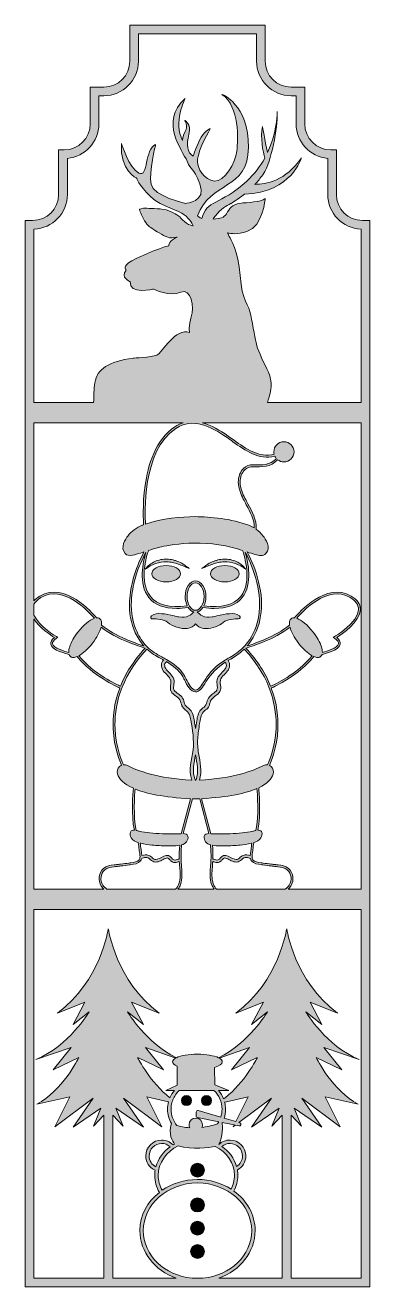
# Model space of a CAD drawing. Header units: centimetres. Extents: x 4.3 to 9.6, y -19.5 to -0.1.
import ezdxf

# ---------------------------------------------------------------- set-up
doc = ezdxf.new("R2010")
doc.units = ezdxf.units.CM
doc.header["$MEASUREMENT"] = 0
doc.layers.add('Layer 1', color=7, linetype='Continuous')

# ---------------------------------------------------------------- blocks, each defined once
blk = doc.blocks.new('block 2')
at = {"layer": 'Layer 1', "true_color": 0x71291b}
h = blk.add_hatch(color=26, dxfattribs=at)
h.dxf.hatch_style = 2
edge = h.paths.add_edge_path()
edge.add_spline(control_points=[(9.515, -3.139), (9.294, -3.139), (9.115, -2.96), (9.115, -2.739), (9.115, -2.739), (9.115, -2.055), (9.115, -2.055), (9.115, -2.055), (9.031, -2.055), (9.031, -2.055), (8.811, -2.055), (8.631, -1.876), (8.631, -1.655), (8.631, -1.655), (8.631, -1.092), (8.631, -1.092), (8.631, -1.092), (8.423, -1.092), (8.423, -1.092), (8.202, -1.092), (8.023, -0.913), (8.023, -0.692), (8.023, -0.692), (8.023, -0.141), (8.023, -0.141), (8.023, -0.141), (5.947, -0.141), (5.947, -0.141), (5.947, -0.141), (5.947, -0.692), (5.947, -0.692), (5.947, -0.913), (5.768, -1.092), (5.547, -1.092), (5.547, -1.092), (5.339, -1.092), (5.339, -1.092), (5.339, -1.092), (5.339, -1.655), (5.339, -1.655), (5.339, -1.876), (5.16, -2.055), (4.939, -2.055), (4.939, -2.055), (4.855, -2.055), (4.855, -2.055), (4.855, -2.055), (4.855, -2.739), (4.855, -2.739), (4.855, -2.96), (4.676, -3.139), (4.455, -3.139), (4.455, -3.139), (4.343, -3.139), (4.343, -3.139), (4.343, -3.139), (4.343, -19.51), (4.343, -19.51), (4.343, -19.51), (5.545, -19.51), (5.545, -19.51), (5.545, -19.51), (5.689, -19.51), (5.689, -19.51), (5.689, -19.51), (8.281, -19.51), (8.281, -19.51), (8.281, -19.51), (8.425, -19.51), (8.425, -19.51), (8.425, -19.51), (9.627, -19.51), (9.627, -19.51), (9.627, -19.51), (9.627, -3.139), (9.627, -3.139), (9.627, -3.139), (9.515, -3.139), (9.515, -3.139)], knot_values=[0, 0, 0, 0, 1, 1, 1, 2, 2, 2, 3, 3, 3, 4, 4, 4, 5, 5, 5, 6, 6, 6, 7, 7, 7, 8, 8, 8, 9, 9, 9, 10, 10, 10, 11, 11, 11, 12, 12, 12, 13, 13, 13, 14, 14, 14, 15, 15, 15, 16, 16, 16, 17, 17, 17, 18, 18, 18, 19, 19, 19, 20, 20, 20, 21, 21, 21, 22, 22, 22, 23, 23, 23, 24, 24, 24, 25, 25, 25, 26, 26, 26, 26], degree=3, periodic=1)
edge = h.paths.add_edge_path()
edge.add_spline(control_points=[(4.989, -2.739), (4.989, -2.739), (4.989, -2.186), (4.989, -2.186), (5.259, -2.161), (5.472, -1.932), (5.472, -1.655), (5.472, -1.655), (5.472, -1.225), (5.472, -1.225), (5.472, -1.225), (5.547, -1.225), (5.547, -1.225), (5.841, -1.225), (6.08, -0.986), (6.08, -0.692), (6.08, -0.692), (6.08, -0.274), (6.08, -0.274), (6.08, -0.274), (7.89, -0.274), (7.89, -0.274), (7.89, -0.274), (7.89, -0.692), (7.89, -0.692), (7.89, -0.986), (8.129, -1.225), (8.423, -1.225), (8.423, -1.225), (8.498, -1.225), (8.498, -1.225), (8.498, -1.225), (8.498, -1.655), (8.498, -1.655), (8.498, -1.932), (8.711, -2.161), (8.982, -2.186), (8.982, -2.186), (8.982, -2.739), (8.982, -2.739), (8.982, -3.026), (9.21, -3.261), (9.494, -3.272), (9.494, -3.272), (9.494, -5.932), (9.494, -5.932), (9.494, -5.932), (8.058, -5.932), (8.058, -5.932), (8.067, -5.905), (8.075, -5.876), (8.083, -5.847), (8.127, -5.695), (8.129, -5.562), (8.051, -5.415), (7.972, -5.269), (7.9, -5.093), (7.889, -5.04), (7.879, -4.988), (7.833, -4.752), (7.804, -4.593), (7.775, -4.434), (7.668, -4.376), (7.638, -3.984), (7.607, -3.593), (7.496, -3.429), (7.472, -3.384), (7.464, -3.37), (7.458, -3.351), (7.446, -3.33), (7.505, -3.342), (7.592, -3.356), (7.743, -3.307), (7.998, -3.224), (8.023, -2.8), (8.023, -2.8), (7.955, -2.863), (7.755, -2.858), (7.634, -2.876), (7.513, -2.894), (7.475, -2.961), (7.429, -3.035), (7.388, -3.104), (7.34, -3.101), (7.225, -3.118), (7.235, -3.101), (7.247, -3.083), (7.26, -3.066), (7.339, -2.961), (7.432, -2.915), (7.494, -2.88), (7.504, -2.874), (7.597, -2.821), (7.706, -2.733), (8.434, -2.708), (8.578, -2.177), (8.578, -2.177), (8.341, -2.531), (8.029, -2.584), (7.867, -2.584), (7.91, -2.539), (7.95, -2.49), (7.985, -2.437), (8.075, -2.299), (8.104, -2.174), (8.15, -1.973), (8.195, -1.777), (8.207, -1.607), (8.208, -1.482), (8.207, -1.549), (8.192, -1.81), (8.061, -2.093), (8.018, -1.918), (7.983, -1.696), (7.983, -1.696), (7.943, -1.861), (7.992, -2.087), (8.016, -2.181), (7.95, -2.302), (7.861, -2.424), (7.741, -2.534), (7.328, -2.913), (7.118, -2.819), (7.054, -3.11), (7.01, -3.092), (6.987, -3.068), (6.987, -3.068), (7.179, -2.528), (7.763, -2.68), (7.766, -2.017), (7.77, -1.354), (7.36, -1.202), (7.36, -1.202), (7.632, -1.398), (7.607, -1.887), (7.589, -2.072), (7.571, -2.256), (7.396, -2.552), (7.245, -2.534), (7.094, -2.516), (6.972, -2.345), (6.986, -2.197), (6.999, -2.049), (7.181, -1.728), (7.181, -1.728), (7.181, -1.728), (7.113, -1.747), (7.043, -1.862), (6.972, -1.976), (6.919, -2.149), (6.919, -2.149), (6.823, -2.097), (6.813, -1.976), (6.854, -1.814), (6.895, -1.651), (6.791, -1.603), (6.791, -1.603), (6.791, -1.603), (6.844, -1.686), (6.798, -1.771), (6.752, -1.856), (6.756, -1.912), (6.756, -1.912), (6.609, -1.635), (6.795, -1.267), (6.795, -1.267), (6.396, -1.622), (6.755, -2.065), (6.825, -2.228), (6.896, -2.391), (6.909, -2.299), (7.021, -2.576), (7.132, -2.853), (6.806, -2.876), (6.806, -2.876), (6.806, -2.876), (6.308, -2.768), (6.272, -2.583), (6.237, -2.398), (6.343, -1.973), (6.343, -1.973), (6.168, -2.04), (6.236, -2.489), (6.084, -2.41), (5.931, -2.332), (5.82, -1.959), (5.82, -1.959), (5.787, -2.37), (6.056, -2.492), (6.056, -2.492), (6.056, -2.492), (6.044, -2.523), (6.203, -2.711), (6.362, -2.899), (6.619, -2.959), (6.746, -3.028), (6.844, -3.082), (6.898, -3.177), (6.918, -3.219), (6.916, -3.219), (6.914, -3.219), (6.912, -3.219), (6.833, -3.214), (6.724, -3.099), (6.717, -3.088), (6.709, -3.077), (6.647, -3.033), (6.543, -2.991), (6.439, -2.949), (6.289, -2.96), (6.209, -2.951), (6.13, -2.942), (6.094, -2.972), (6.094, -2.972), (6.094, -2.972), (6.125, -3.06), (6.172, -3.143), (6.219, -3.226), (6.28, -3.256), (6.321, -3.283), (6.362, -3.311), (6.497, -3.393), (6.553, -3.403), (6.609, -3.413), (6.672, -3.393), (6.672, -3.393), (6.547, -3.443), (6.544, -3.526), (6.544, -3.526), (6.399, -3.562), (6.024, -3.72), (5.928, -3.791), (5.832, -3.861), (5.893, -3.903), (5.893, -3.903), (5.792, -4.015), (5.951, -4.077), (5.951, -4.077), (5.933, -4.283), (6.31, -4.191), (6.31, -4.191), (6.31, -4.191), (6.562, -4.316), (6.727, -4.24), (6.891, -4.164), (6.938, -4.479), (6.89, -4.616), (6.843, -4.754), (6.862, -4.861), (6.862, -4.861), (6.654, -4.769), (6.442, -5.176), (6.359, -5.207), (6.276, -5.238), (6, -5.252), (6, -5.252), (5.62, -5.303), (5.443, -5.419), (5.411, -5.63), (5.396, -5.724), (5.392, -5.836), (5.392, -5.932), (5.392, -5.932), (4.476, -5.932), (4.476, -5.932), (4.476, -5.932), (4.476, -3.272), (4.476, -3.272), (4.761, -3.261), (4.989, -3.026), (4.989, -2.739)], knot_values=[0, 0, 0, 0, 1, 1, 1, 2, 2, 2, 3, 3, 3, 4, 4, 4, 5, 5, 5, 6, 6, 6, 7, 7, 7, 8, 8, 8, 9, 9, 9, 10, 10, 10, 11, 11, 11, 12, 12, 12, 13, 13, 13, 14, 14, 14, 15, 15, 15, 16, 16, 16, 17, 17, 17, 18, 18, 18, 19, 19, 19, 20, 20, 20, 21, 21, 21, 22, 22, 22, 23, 23, 23, 24, 24, 24, 25, 25, 25, 26, 26, 26, 27, 27, 27, 28, 28, 28, 29, 29, 29, 30, 30, 30, 31, 31, 31, 32, 32, 32, 33, 33, 33, 34, 34, 34, 35, 35, 35, 36, 36, 36, 37, 37, 37, 38, 38, 38, 39, 39, 39, 40, 40, 40, 41, 41, 41, 42, 42, 42, 43, 43, 43, 44, 44, 44, 45, 45, 45, 46, 46, 46, 47, 47, 47, 48, 48, 48, 49, 49, 49, 50, 50, 50, 51, 51, 51, 52, 52, 52, 53, 53, 53, 54, 54, 54, 55, 55, 55, 56, 56, 56, 57, 57, 57, 58, 58, 58, 59, 59, 59, 60, 60, 60, 61, 61, 61, 62, 62, 62, 63, 63, 63, 64, 64, 64, 65, 65, 65, 66, 66, 66, 67, 67, 67, 68, 68, 68, 69, 69, 69, 70, 70, 70, 71, 71, 71, 72, 72, 72, 73, 73, 73, 74, 74, 74, 75, 75, 75, 76, 76, 76, 77, 77, 77, 78, 78, 78, 79, 79, 79, 80, 80, 80, 81, 81, 81, 82, 82, 82, 83, 83, 83, 84, 84, 84, 85, 85, 85, 86, 86, 86, 87, 87, 87, 88, 88, 88, 89, 89, 89, 90, 90, 90, 90], degree=3, periodic=1)
edge = h.paths.add_edge_path()
edge.add_spline(control_points=[(9.086, -9.553), (9.131, -9.583), (9.152, -9.611), (9.147, -9.637), (9.135, -9.703), (8.975, -9.753), (8.9, -9.771), (8.901, -9.746), (8.896, -9.717), (8.885, -9.683), (8.863, -9.614), (8.818, -9.534), (8.759, -9.458), (8.672, -9.346), (8.578, -9.27), (8.507, -9.247), (8.591, -9.147), (8.98, -8.72), (9.328, -8.929), (9.412, -8.98), (9.455, -9.041), (9.455, -9.109), (9.454, -9.311), (9.09, -9.526), (9.087, -9.528), (9.087, -9.528), (9.067, -9.54), (9.067, -9.54), (9.067, -9.54), (9.086, -9.553), (9.086, -9.553)], knot_values=[0, 0, 0, 0, 1, 1, 1, 2, 2, 2, 3, 3, 3, 4, 4, 4, 5, 5, 5, 6, 6, 6, 7, 7, 7, 8, 8, 8, 9, 9, 9, 10, 10, 10, 10], degree=3, periodic=1)
edge = h.paths.add_edge_path()
edge.add_spline(control_points=[(8.536, -9.63), (8.606, -9.72), (8.68, -9.786), (8.744, -9.821), (8.516, -10.104), (8.156, -10.268), (8.106, -10.29), (8.031, -10.103), (7.912, -9.904), (7.727, -9.706), (7.823, -9.678), (8.162, -9.57), (8.404, -9.384), (8.422, -9.454), (8.468, -9.541), (8.536, -9.63)], knot_values=[0, 0, 0, 0, 1, 1, 1, 2, 2, 2, 3, 3, 3, 4, 4, 4, 5, 5, 5, 5], degree=3, periodic=1)
edge = h.paths.add_edge_path()
edge.add_spline(control_points=[(8.33, -13.405), (8.33, -13.405), (7.279, -13.405), (7.279, -13.405), (7.257, -13.384), (7.239, -13.357), (7.227, -13.324), (7.199, -13.241), (7.207, -13.146), (7.213, -13.07), (7.215, -13.041), (7.217, -13.013), (7.219, -12.983), (7.223, -12.982), (7.227, -12.983), (7.233, -12.985), (7.244, -12.988), (7.254, -12.993), (7.265, -12.996), (7.296, -13.004), (7.324, -12.991), (7.346, -12.971), (7.359, -12.96), (7.369, -12.947), (7.382, -12.936), (7.398, -12.923), (7.41, -12.925), (7.429, -12.933), (7.455, -12.944), (7.479, -12.958), (7.504, -12.969), (7.53, -12.98), (7.557, -12.99), (7.586, -12.989), (7.616, -12.987), (7.638, -12.973), (7.659, -12.953), (7.682, -12.931), (7.704, -12.916), (7.737, -12.917), (7.758, -12.917), (7.778, -12.924), (7.795, -12.935), (7.796, -12.936), (7.796, -12.936), (7.797, -12.937), (7.8, -12.95), (7.805, -12.962), (7.813, -12.972), (7.848, -13.015), (7.91, -13.023), (7.961, -13.029), (7.97, -13.03), (7.979, -13.032), (7.987, -13.033), (8.03, -13.039), (8.074, -13.044), (8.116, -13.049), (8.138, -13.052), (8.16, -13.054), (8.182, -13.057), (8.193, -13.059), (8.205, -13.06), (8.217, -13.061), (8.27, -13.066), (8.325, -13.071), (8.363, -13.108), (8.428, -13.169), (8.441, -13.27), (8.393, -13.343), (8.377, -13.367), (8.356, -13.388), (8.33, -13.405)], knot_values=[0, 0, 0, 0, 1, 1, 1, 2, 2, 2, 3, 3, 3, 4, 4, 4, 5, 5, 5, 6, 6, 6, 7, 7, 7, 8, 8, 8, 9, 9, 9, 10, 10, 10, 11, 11, 11, 12, 12, 12, 13, 13, 13, 14, 14, 14, 15, 15, 15, 16, 16, 16, 17, 17, 17, 18, 18, 18, 19, 19, 19, 20, 20, 20, 21, 21, 21, 22, 22, 22, 23, 23, 23, 24, 24, 24, 24], degree=3, periodic=1)
edge = h.paths.add_edge_path()
edge.add_spline(control_points=[(7.807, -12.798), (7.806, -12.808), (7.804, -12.82), (7.801, -12.833), (7.798, -12.851), (7.795, -12.871), (7.794, -12.891), (7.793, -12.89), (7.793, -12.89), (7.792, -12.89), (7.759, -12.876), (7.722, -12.872), (7.688, -12.886), (7.663, -12.895), (7.646, -12.912), (7.627, -12.929), (7.607, -12.948), (7.586, -12.953), (7.559, -12.947), (7.51, -12.936), (7.47, -12.9), (7.421, -12.889), (7.393, -12.882), (7.372, -12.894), (7.352, -12.911), (7.332, -12.928), (7.311, -12.963), (7.28, -12.959), (7.26, -12.957), (7.243, -12.943), (7.222, -12.943), (7.222, -12.943), (7.221, -12.943), (7.221, -12.943), (7.223, -12.876), (7.222, -12.806), (7.213, -12.732), (7.253, -12.739), (7.294, -12.741), (7.335, -12.741), (7.354, -12.741), (7.374, -12.741), (7.393, -12.741), (7.393, -12.741), (7.411, -12.74), (7.411, -12.74), (7.487, -12.739), (7.564, -12.735), (7.64, -12.728), (7.691, -12.723), (7.752, -12.717), (7.811, -12.701), (7.813, -12.7), (7.816, -12.7), (7.818, -12.699), (7.814, -12.732), (7.81, -12.765), (7.807, -12.798)], knot_values=[0, 0, 0, 0, 1, 1, 1, 2, 2, 2, 3, 3, 3, 4, 4, 4, 5, 5, 5, 6, 6, 6, 7, 7, 7, 8, 8, 8, 9, 9, 9, 10, 10, 10, 11, 11, 11, 12, 12, 12, 13, 13, 13, 14, 14, 14, 15, 15, 15, 16, 16, 16, 17, 17, 17, 18, 18, 18, 19, 19, 19, 19], degree=3, periodic=1)
edge = h.paths.add_edge_path()
edge.add_spline(control_points=[(7.479, -12.555), (7.427, -12.557), (7.37, -12.558), (7.299, -12.557), (7.27, -12.557), (7.24, -12.557), (7.211, -12.557), (7.206, -12.557), (7.199, -12.556), (7.191, -12.555), (7.19, -12.555), (7.19, -12.555), (7.19, -12.555), (7.19, -12.555), (7.048, -12.016), (7.048, -12.016), (7.466, -11.992), (7.73, -11.932), (7.896, -11.86), (7.903, -11.933), (7.931, -12.284), (7.879, -12.504), (7.872, -12.506), (7.864, -12.508), (7.857, -12.51), (7.849, -12.512), (7.842, -12.514), (7.835, -12.515), (7.73, -12.537), (7.617, -12.55), (7.479, -12.555)], knot_values=[0, 0, 0, 0, 1, 1, 1, 2, 2, 2, 3, 3, 3, 4, 4, 4, 5, 5, 5, 6, 6, 6, 7, 7, 7, 8, 8, 8, 9, 9, 9, 10, 10, 10, 10], degree=3, periodic=1)
edge = h.paths.add_edge_path()
edge.add_spline(control_points=[(7.014, -11.73), (7.059, -11.596), (7.023, -11.453), (7.001, -11.318), (6.989, -11.243), (6.984, -11.169), (6.988, -11.094), (6.993, -11.017), (7.005, -10.94), (7.017, -10.864), (7.028, -10.804), (7.032, -10.729), (7.077, -10.683), (7.096, -10.662), (7.122, -10.646), (7.141, -10.625), (7.15, -10.615), (7.157, -10.604), (7.163, -10.592), (7.171, -10.574), (7.173, -10.556), (7.178, -10.537), (7.196, -10.474), (7.257, -10.445), (7.301, -10.405), (7.325, -10.383), (7.339, -10.356), (7.341, -10.324), (7.344, -10.29), (7.334, -10.258), (7.333, -10.224), (7.332, -10.151), (7.409, -10.108), (7.447, -10.055), (7.482, -10.008), (7.492, -9.941), (7.453, -9.896), (7.459, -9.893), (7.465, -9.889), (7.47, -9.886), (7.503, -9.867), (7.537, -9.848), (7.569, -9.826), (7.618, -9.794), (7.661, -9.758), (7.701, -9.719), (8.127, -10.174), (8.202, -10.634), (8.19, -10.939), (8.177, -11.242), (8.079, -11.459), (8.059, -11.498), (8.038, -11.495), (8.015, -11.498), (7.995, -11.509), (7.848, -11.583), (7.529, -11.708), (7.014, -11.73)], knot_values=[0, 0, 0, 0, 1, 1, 1, 2, 2, 2, 3, 3, 3, 4, 4, 4, 5, 5, 5, 6, 6, 6, 7, 7, 7, 8, 8, 8, 9, 9, 9, 10, 10, 10, 11, 11, 11, 12, 12, 12, 13, 13, 13, 14, 14, 14, 15, 15, 15, 16, 16, 16, 17, 17, 17, 18, 18, 18, 19, 19, 19, 19], degree=3, periodic=1)
edge = h.paths.add_edge_path()
edge.add_spline(control_points=[(6.974, -10.823), (6.967, -10.862), (6.96, -10.902), (6.955, -10.941), (6.951, -10.92), (6.948, -10.899), (6.945, -10.878), (6.934, -10.815), (6.928, -10.746), (6.898, -10.688), (6.884, -10.662), (6.864, -10.641), (6.841, -10.623), (6.82, -10.605), (6.796, -10.588), (6.788, -10.561), (6.779, -10.529), (6.775, -10.5), (6.756, -10.473), (6.739, -10.448), (6.717, -10.426), (6.693, -10.407), (6.671, -10.39), (6.641, -10.374), (6.626, -10.349), (6.611, -10.322), (6.619, -10.288), (6.623, -10.26), (6.628, -10.224), (6.627, -10.19), (6.611, -10.156), (6.597, -10.125), (6.572, -10.1), (6.547, -10.075), (6.524, -10.052), (6.497, -10.028), (6.486, -9.996), (6.478, -9.974), (6.477, -9.94), (6.498, -9.924), (6.503, -9.92), (6.506, -9.916), (6.508, -9.911), (6.508, -9.911), (6.509, -9.911), (6.509, -9.911), (6.614, -9.973), (6.692, -10.043), (6.75, -10.126), (6.761, -10.142), (6.773, -10.167), (6.786, -10.193), (6.827, -10.274), (6.877, -10.376), (6.954, -10.377), (6.954, -10.377), (6.956, -10.377), (6.956, -10.377), (7.014, -10.377), (7.048, -10.324), (7.095, -10.251), (7.142, -10.177), (7.207, -10.076), (7.327, -9.979), (7.353, -9.958), (7.381, -9.939), (7.409, -9.922), (7.41, -9.923), (7.41, -9.923), (7.411, -9.924), (7.429, -9.937), (7.431, -9.965), (7.427, -9.985), (7.42, -10.014), (7.399, -10.038), (7.379, -10.059), (7.336, -10.103), (7.287, -10.147), (7.283, -10.213), (7.281, -10.244), (7.29, -10.275), (7.291, -10.307), (7.292, -10.339), (7.279, -10.36), (7.253, -10.38), (7.205, -10.417), (7.155, -10.453), (7.133, -10.513), (7.122, -10.543), (7.123, -10.571), (7.1, -10.595), (7.081, -10.615), (7.056, -10.63), (7.037, -10.651), (6.995, -10.699), (6.984, -10.762), (6.974, -10.823)], knot_values=[0, 0, 0, 0, 1, 1, 1, 2, 2, 2, 3, 3, 3, 4, 4, 4, 5, 5, 5, 6, 6, 6, 7, 7, 7, 8, 8, 8, 9, 9, 9, 10, 10, 10, 11, 11, 11, 12, 12, 12, 13, 13, 13, 14, 14, 14, 15, 15, 15, 16, 16, 16, 17, 17, 17, 18, 18, 18, 19, 19, 19, 20, 20, 20, 21, 21, 21, 22, 22, 22, 23, 23, 23, 24, 24, 24, 25, 25, 25, 26, 26, 26, 27, 27, 27, 28, 28, 28, 29, 29, 29, 30, 30, 30, 31, 31, 31, 32, 32, 32, 32], degree=3, periodic=1)
edge = h.paths.add_edge_path()
edge.add_spline(control_points=[(6.963, -11.725), (6.962, -11.728), (6.961, -11.73), (6.961, -11.732), (6.958, -11.732), (6.955, -11.732), (6.953, -11.732), (6.951, -11.732), (6.95, -11.732), (6.948, -11.732), (6.948, -11.732), (6.948, -11.732), (6.948, -11.732), (6.948, -11.73), (6.948, -11.728), (6.947, -11.725), (6.901, -11.6), (6.933, -11.468), (6.955, -11.341), (6.977, -11.469), (7.008, -11.601), (6.963, -11.725)], knot_values=[0, 0, 0, 0, 1, 1, 1, 2, 2, 2, 3, 3, 3, 4, 4, 4, 5, 5, 5, 6, 6, 6, 7, 7, 7, 7], degree=3, periodic=1)
edge = h.paths.add_edge_path()
edge.add_spline(control_points=[(6.896, -11.73), (6.896, -11.73), (6.895, -11.73), (6.895, -11.73), (6.379, -11.709), (6.058, -11.584), (5.911, -11.509), (5.891, -11.499), (5.87, -11.495), (5.85, -11.498), (5.83, -11.457), (5.732, -11.241), (5.72, -10.939), (5.707, -10.634), (5.782, -10.175), (6.208, -9.72), (6.274, -9.783), (6.346, -9.822), (6.423, -9.864), (6.437, -9.871), (6.451, -9.879), (6.465, -9.887), (6.442, -9.908), (6.431, -9.937), (6.431, -9.967), (6.431, -9.99), (6.437, -10.012), (6.448, -10.033), (6.478, -10.09), (6.542, -10.123), (6.568, -10.182), (6.595, -10.242), (6.549, -10.308), (6.58, -10.369), (6.595, -10.398), (6.621, -10.416), (6.647, -10.435), (6.671, -10.453), (6.695, -10.473), (6.713, -10.498), (6.732, -10.527), (6.732, -10.558), (6.745, -10.589), (6.757, -10.617), (6.779, -10.636), (6.801, -10.655), (6.825, -10.674), (6.845, -10.693), (6.858, -10.721), (6.871, -10.749), (6.877, -10.781), (6.883, -10.811), (6.909, -10.961), (6.935, -11.114), (6.916, -11.266), (6.897, -11.419), (6.844, -11.578), (6.896, -11.73)], knot_values=[0, 0, 0, 0, 1, 1, 1, 2, 2, 2, 3, 3, 3, 4, 4, 4, 5, 5, 5, 6, 6, 6, 7, 7, 7, 8, 8, 8, 9, 9, 9, 10, 10, 10, 11, 11, 11, 12, 12, 12, 13, 13, 13, 14, 14, 14, 15, 15, 15, 16, 16, 16, 17, 17, 17, 18, 18, 18, 19, 19, 19, 19], degree=3, periodic=1)
edge = h.paths.add_edge_path()
edge.add_spline(control_points=[(5.596, -13.405), (5.57, -13.388), (5.548, -13.367), (5.532, -13.343), (5.485, -13.27), (5.497, -13.169), (5.562, -13.108), (5.6, -13.071), (5.655, -13.066), (5.708, -13.061), (5.72, -13.06), (5.732, -13.059), (5.743, -13.057), (5.765, -13.054), (5.787, -13.052), (5.809, -13.049), (5.851, -13.044), (5.895, -13.039), (5.938, -13.033), (5.946, -13.032), (5.955, -13.03), (5.965, -13.029), (6.015, -13.023), (6.078, -13.015), (6.112, -12.972), (6.121, -12.961), (6.126, -12.949), (6.129, -12.935), (6.146, -12.924), (6.166, -12.917), (6.187, -12.917), (6.219, -12.916), (6.242, -12.931), (6.265, -12.953), (6.286, -12.973), (6.308, -12.987), (6.338, -12.989), (6.366, -12.99), (6.394, -12.98), (6.42, -12.969), (6.445, -12.958), (6.469, -12.944), (6.494, -12.933), (6.513, -12.925), (6.525, -12.923), (6.541, -12.936), (6.555, -12.947), (6.565, -12.96), (6.577, -12.971), (6.6, -12.991), (6.628, -13.004), (6.658, -12.996), (6.669, -12.993), (6.679, -12.988), (6.69, -12.985), (6.697, -12.982), (6.702, -12.982), (6.706, -12.984), (6.708, -13.013), (6.71, -13.042), (6.712, -13.07), (6.719, -13.146), (6.726, -13.241), (6.698, -13.324), (6.686, -13.357), (6.669, -13.384), (6.646, -13.405), (6.646, -13.405), (5.596, -13.405), (5.596, -13.405)], knot_values=[0, 0, 0, 0, 1, 1, 1, 2, 2, 2, 3, 3, 3, 4, 4, 4, 5, 5, 5, 6, 6, 6, 7, 7, 7, 8, 8, 8, 9, 9, 9, 10, 10, 10, 11, 11, 11, 12, 12, 12, 13, 13, 13, 14, 14, 14, 15, 15, 15, 16, 16, 16, 17, 17, 17, 18, 18, 18, 19, 19, 19, 20, 20, 20, 21, 21, 21, 22, 22, 22, 23, 23, 23, 23], degree=3, periodic=1)
edge = h.paths.add_edge_path()
edge.add_spline(control_points=[(6.705, -12.943), (6.705, -12.943), (6.702, -12.943), (6.702, -12.943), (6.681, -12.943), (6.664, -12.957), (6.643, -12.959), (6.613, -12.963), (6.592, -12.928), (6.572, -12.911), (6.551, -12.894), (6.53, -12.882), (6.503, -12.889), (6.454, -12.9), (6.414, -12.936), (6.364, -12.947), (6.338, -12.953), (6.317, -12.948), (6.297, -12.929), (6.278, -12.912), (6.26, -12.895), (6.236, -12.886), (6.201, -12.872), (6.164, -12.876), (6.131, -12.89), (6.13, -12.87), (6.127, -12.851), (6.124, -12.833), (6.121, -12.82), (6.12, -12.808), (6.119, -12.798), (6.115, -12.765), (6.111, -12.732), (6.107, -12.699), (6.109, -12.7), (6.112, -12.7), (6.114, -12.701), (6.173, -12.717), (6.234, -12.723), (6.285, -12.728), (6.361, -12.735), (6.438, -12.739), (6.514, -12.74), (6.514, -12.74), (6.532, -12.741), (6.532, -12.741), (6.551, -12.741), (6.571, -12.741), (6.591, -12.741), (6.631, -12.741), (6.672, -12.739), (6.712, -12.732), (6.704, -12.806), (6.702, -12.876), (6.705, -12.943)], knot_values=[0, 0, 0, 0, 1, 1, 1, 2, 2, 2, 3, 3, 3, 4, 4, 4, 5, 5, 5, 6, 6, 6, 7, 7, 7, 8, 8, 8, 9, 9, 9, 10, 10, 10, 11, 11, 11, 12, 12, 12, 13, 13, 13, 14, 14, 14, 15, 15, 15, 16, 16, 16, 17, 17, 17, 18, 18, 18, 18], degree=3, periodic=1)
edge = h.paths.add_edge_path()
edge.add_spline(control_points=[(6.714, -12.557), (6.685, -12.557), (6.655, -12.557), (6.626, -12.557), (6.555, -12.558), (6.498, -12.557), (6.446, -12.555), (6.308, -12.55), (6.195, -12.537), (6.09, -12.515), (6.083, -12.514), (6.076, -12.512), (6.068, -12.51), (6.061, -12.508), (6.053, -12.506), (6.046, -12.504), (5.996, -12.292), (6.021, -11.956), (6.028, -11.868), (6.198, -11.938), (6.464, -11.994), (6.877, -12.017), (6.877, -12.017), (6.735, -12.555), (6.735, -12.555), (6.735, -12.555), (6.735, -12.555), (6.734, -12.555), (6.727, -12.556), (6.719, -12.557), (6.714, -12.557)], knot_values=[0, 0, 0, 0, 1, 1, 1, 2, 2, 2, 3, 3, 3, 4, 4, 4, 5, 5, 5, 6, 6, 6, 7, 7, 7, 8, 8, 8, 9, 9, 9, 10, 10, 10, 10], degree=3, periodic=1)
edge = h.paths.add_edge_path()
edge.add_spline(control_points=[(4.823, -9.528), (4.819, -9.527), (4.554, -9.369), (4.476, -9.197), (4.476, -9.197), (4.476, -9.03), (4.476, -9.03), (4.497, -8.993), (4.532, -8.96), (4.582, -8.929), (4.929, -8.72), (5.318, -9.147), (5.403, -9.247), (5.331, -9.27), (5.237, -9.346), (5.15, -9.458), (5.091, -9.534), (5.047, -9.614), (5.024, -9.683), (5.013, -9.717), (5.008, -9.746), (5.009, -9.771), (4.935, -9.753), (4.775, -9.703), (4.762, -9.637), (4.757, -9.611), (4.778, -9.583), (4.823, -9.553), (4.823, -9.553), (4.843, -9.54), (4.843, -9.54), (4.843, -9.54), (4.823, -9.528), (4.823, -9.528)], knot_values=[0, 0, 0, 0, 1, 1, 1, 2, 2, 2, 3, 3, 3, 4, 4, 4, 5, 5, 5, 6, 6, 6, 7, 7, 7, 8, 8, 8, 9, 9, 9, 10, 10, 10, 11, 11, 11, 11], degree=3, periodic=1)
edge = h.paths.add_edge_path()
edge.add_spline(control_points=[(5.373, -9.63), (5.442, -9.541), (5.487, -9.454), (5.505, -9.384), (5.747, -9.57), (6.087, -9.678), (6.182, -9.706), (5.998, -9.904), (5.878, -10.103), (5.804, -10.29), (5.753, -10.268), (5.394, -10.104), (5.166, -9.821), (5.229, -9.786), (5.303, -9.72), (5.373, -9.63)], knot_values=[0, 0, 0, 0, 1, 1, 1, 2, 2, 2, 3, 3, 3, 4, 4, 4, 5, 5, 5, 5], degree=3, periodic=1)
edge = h.paths.add_edge_path()
edge.add_spline(control_points=[(7.554, -9.802), (7.522, -9.823), (7.488, -9.843), (7.456, -9.861), (7.447, -9.866), (7.438, -9.872), (7.429, -9.877), (7.419, -9.883), (7.41, -9.888), (7.4, -9.894), (7.369, -9.913), (7.338, -9.933), (7.309, -9.957), (7.185, -10.056), (7.119, -10.16), (7.071, -10.236), (7.027, -10.304), (6.998, -10.349), (6.956, -10.349), (6.956, -10.349), (6.955, -10.349), (6.955, -10.349), (6.895, -10.347), (6.847, -10.251), (6.812, -10.18), (6.798, -10.152), (6.785, -10.127), (6.773, -10.11), (6.711, -10.02), (6.625, -9.944), (6.509, -9.878), (6.485, -9.864), (6.46, -9.851), (6.437, -9.838), (6.356, -9.795), (6.281, -9.754), (6.215, -9.686), (6.215, -9.686), (6.215, -9.686), (6.215, -9.686), (6.215, -9.686), (6.215, -9.686), (6.214, -9.686), (6.212, -9.683), (6.209, -9.681), (6.207, -9.678), (6.145, -9.611), (6.094, -9.536), (6.057, -9.456), (5.991, -9.317), (5.963, -9.157), (5.971, -8.981), (5.982, -8.75), (6.054, -8.502), (6.178, -8.263), (6.182, -8.255), (6.187, -8.246), (6.192, -8.237), (6.151, -8.372), (6.071, -8.718), (6.239, -8.929), (6.328, -9.04), (6.472, -9.096), (6.668, -9.096), (6.722, -9.096), (6.78, -9.091), (6.842, -9.083), (6.865, -9.117), (6.895, -9.141), (6.928, -9.149), (6.896, -9.186), (6.82, -9.251), (6.701, -9.226), (6.676, -9.221), (6.65, -9.215), (6.625, -9.209), (6.493, -9.179), (6.367, -9.15), (6.281, -9.208), (6.271, -9.215), (6.267, -9.227), (6.271, -9.239), (6.275, -9.25), (6.285, -9.258), (6.297, -9.257), (6.356, -9.254), (6.463, -9.257), (6.529, -9.311), (6.597, -9.367), (6.727, -9.418), (6.832, -9.403), (6.885, -9.395), (6.927, -9.37), (6.955, -9.33), (6.982, -9.37), (7.024, -9.395), (7.078, -9.403), (7.091, -9.405), (7.104, -9.405), (7.118, -9.405), (7.214, -9.405), (7.32, -9.36), (7.38, -9.311), (7.446, -9.257), (7.554, -9.254), (7.612, -9.257), (7.624, -9.257), (7.635, -9.25), (7.639, -9.239), (7.643, -9.228), (7.638, -9.215), (7.628, -9.208), (7.542, -9.15), (7.417, -9.179), (7.284, -9.209), (7.259, -9.215), (7.234, -9.221), (7.208, -9.226), (7.089, -9.251), (7.013, -9.186), (6.981, -9.149), (7.014, -9.141), (7.044, -9.117), (7.067, -9.083), (7.129, -9.091), (7.187, -9.096), (7.241, -9.096), (7.437, -9.096), (7.582, -9.04), (7.67, -8.929), (7.838, -8.718), (7.759, -8.373), (7.718, -8.237), (7.793, -8.373), (7.854, -8.53), (7.895, -8.696), (7.984, -9.057), (7.934, -9.384), (7.754, -9.617), (7.701, -9.686), (7.633, -9.749), (7.554, -9.802)], knot_values=[0, 0, 0, 0, 1, 1, 1, 2, 2, 2, 3, 3, 3, 4, 4, 4, 5, 5, 5, 6, 6, 6, 7, 7, 7, 8, 8, 8, 9, 9, 9, 10, 10, 10, 11, 11, 11, 12, 12, 12, 13, 13, 13, 14, 14, 14, 15, 15, 15, 16, 16, 16, 17, 17, 17, 18, 18, 18, 19, 19, 19, 20, 20, 20, 21, 21, 21, 22, 22, 22, 23, 23, 23, 24, 24, 24, 25, 25, 25, 26, 26, 26, 27, 27, 27, 28, 28, 28, 29, 29, 29, 30, 30, 30, 31, 31, 31, 32, 32, 32, 33, 33, 33, 34, 34, 34, 35, 35, 35, 36, 36, 36, 37, 37, 37, 38, 38, 38, 39, 39, 39, 40, 40, 40, 41, 41, 41, 42, 42, 42, 43, 43, 43, 44, 44, 44, 45, 45, 45, 46, 46, 46, 47, 47, 47, 47], degree=3, periodic=1)
edge = h.paths.add_edge_path()
edge.add_spline(control_points=[(7.114, -8.913), (7.114, -8.781), (7.042, -8.673), (6.955, -8.673), (6.867, -8.673), (6.796, -8.781), (6.796, -8.913), (6.796, -8.966), (6.808, -9.016), (6.827, -9.056), (6.557, -9.091), (6.367, -9.042), (6.262, -8.911), (6.082, -8.687), (6.205, -8.285), (6.232, -8.205), (6.281, -8.189), (6.334, -8.173), (6.392, -8.158), (6.449, -8.143), (6.97, -8.018), (7.518, -8.158), (7.575, -8.173), (7.628, -8.189), (7.677, -8.205), (7.704, -8.285), (7.827, -8.687), (7.648, -8.911), (7.543, -9.042), (7.353, -9.091), (7.082, -9.056), (7.102, -9.016), (7.114, -8.966), (7.114, -8.913)], knot_values=[0, 0, 0, 0, 1, 1, 1, 2, 2, 2, 3, 3, 3, 4, 4, 4, 5, 5, 5, 6, 6, 6, 7, 7, 7, 8, 8, 8, 9, 9, 9, 10, 10, 10, 11, 11, 11, 11], degree=3, periodic=1)
edge = h.paths.add_edge_path()
edge.add_spline(control_points=[(6.955, -9.124), (6.883, -9.124), (6.824, -9.03), (6.824, -8.913), (6.824, -8.796), (6.883, -8.702), (6.955, -8.702), (7.026, -8.702), (7.085, -8.796), (7.085, -8.913), (7.085, -9.03), (7.026, -9.124), (6.955, -9.124)], knot_values=[0, 0, 0, 0, 1, 1, 1, 2, 2, 2, 3, 3, 3, 4, 4, 4, 4], degree=3, periodic=1)
edge = h.paths.add_edge_path()
edge.add_spline(control_points=[(6.951, -7.686), (6.739, -7.689), (6.44, -7.712), (6.187, -7.8), (6.178, -7.675), (6.128, -6.675), (6.654, -6.33), (6.914, -6.16), (7.185, -6.298), (7.439, -6.472), (7.468, -6.492), (7.498, -6.513), (7.529, -6.535), (7.716, -6.67), (7.929, -6.822), (8.17, -6.755), (8.176, -6.769), (8.184, -6.781), (8.194, -6.792), (8.193, -6.794), (8.192, -6.795), (8.19, -6.797), (8.104, -6.898), (7.963, -6.894), (7.839, -6.89), (7.781, -6.888), (7.729, -6.908), (7.689, -6.947), (7.639, -6.997), (7.61, -7.075), (7.611, -7.157), (7.613, -7.256), (7.653, -7.347), (7.687, -7.416), (7.702, -7.445), (7.718, -7.474), (7.734, -7.503), (7.795, -7.616), (7.859, -7.732), (7.856, -7.86), (7.83, -7.844), (7.802, -7.83), (7.773, -7.819), (7.509, -7.715), (7.181, -7.689), (6.951, -7.686)], knot_values=[0, 0, 0, 0, 1, 1, 1, 2, 2, 2, 3, 3, 3, 4, 4, 4, 5, 5, 5, 6, 6, 6, 7, 7, 7, 8, 8, 8, 9, 9, 9, 10, 10, 10, 11, 11, 11, 12, 12, 12, 13, 13, 13, 14, 14, 14, 15, 15, 15, 15], degree=3, periodic=1)
edge = h.paths.add_edge_path()
edge.add_spline(control_points=[(6.763, -6.246), (6.722, -6.259), (6.68, -6.279), (6.639, -6.306), (6.338, -6.503), (6.224, -6.903), (6.181, -7.205), (6.138, -7.506), (6.156, -7.771), (6.159, -7.81), (6.152, -7.813), (6.144, -7.816), (6.137, -7.819), (6.047, -7.854), (5.973, -7.909), (5.916, -7.983), (5.885, -8.023), (5.79, -8.163), (5.877, -8.254), (5.928, -8.307), (6.022, -8.275), (6.164, -8.228), (6.164, -8.227), (6.164, -8.227), (6.164, -8.227), (6.16, -8.235), (6.156, -8.243), (6.153, -8.25), (6.026, -8.493), (5.954, -8.745), (5.943, -8.98), (5.934, -9.16), (5.964, -9.325), (6.031, -9.468), (6.065, -9.541), (6.109, -9.608), (6.162, -9.67), (6.039, -9.632), (5.731, -9.526), (5.512, -9.352), (5.519, -9.307), (5.511, -9.272), (5.487, -9.253), (5.473, -9.242), (5.455, -9.238), (5.434, -9.24), (5.373, -9.165), (4.951, -8.674), (4.567, -8.905), (4.529, -8.928), (4.499, -8.953), (4.476, -8.98), (4.476, -8.98), (4.476, -6.246), (4.476, -6.246), (4.476, -6.246), (6.763, -6.246), (6.763, -6.246)], knot_values=[0, 0, 0, 0, 1, 1, 1, 2, 2, 2, 3, 3, 3, 4, 4, 4, 5, 5, 5, 6, 6, 6, 7, 7, 7, 8, 8, 8, 9, 9, 9, 10, 10, 10, 11, 11, 11, 12, 12, 12, 13, 13, 13, 14, 14, 14, 15, 15, 15, 16, 16, 16, 17, 17, 17, 18, 18, 18, 19, 19, 19, 19], degree=3, periodic=1)
edge = h.paths.add_edge_path()
edge.add_spline(control_points=[(4.476, -9.257), (4.561, -9.392), (4.732, -9.506), (4.789, -9.542), (4.746, -9.575), (4.728, -9.609), (4.734, -9.643), (4.753, -9.741), (4.983, -9.794), (5.014, -9.801), (5.019, -9.815), (5.026, -9.827), (5.036, -9.835), (5.048, -9.844), (5.063, -9.849), (5.08, -9.849), (5.097, -9.849), (5.118, -9.844), (5.139, -9.834), (5.373, -10.127), (5.744, -10.296), (5.793, -10.317), (5.703, -10.554), (5.684, -10.772), (5.691, -10.942), (5.704, -11.237), (5.796, -11.452), (5.821, -11.505), (5.811, -11.51), (5.8, -11.516), (5.791, -11.524), (5.757, -11.553), (5.745, -11.596), (5.759, -11.638), (5.782, -11.709), (5.848, -11.788), (6.001, -11.856), (5.994, -11.927), (5.965, -12.272), (6.016, -12.5), (6.014, -12.5), (6.012, -12.5), (6.01, -12.5), (6.006, -12.5), (6.003, -12.5), (6, -12.5), (5.973, -12.504), (5.961, -12.518), (5.955, -12.529), (5.942, -12.556), (5.955, -12.593), (5.969, -12.616), (5.993, -12.656), (6.034, -12.676), (6.077, -12.69), (6.082, -12.727), (6.086, -12.764), (6.09, -12.801), (6.091, -12.812), (6.093, -12.824), (6.095, -12.838), (6.099, -12.859), (6.103, -12.884), (6.103, -12.906), (6.103, -12.925), (6.099, -12.942), (6.089, -12.954), (6.062, -12.988), (6.009, -12.995), (5.961, -13.001), (5.951, -13.002), (5.942, -13.003), (5.933, -13.004), (5.891, -13.011), (5.848, -13.016), (5.806, -13.021), (5.784, -13.023), (5.762, -13.026), (5.74, -13.029), (5.729, -13.03), (5.717, -13.031), (5.706, -13.032), (5.647, -13.038), (5.587, -13.044), (5.542, -13.087), (5.468, -13.158), (5.453, -13.274), (5.508, -13.358), (5.519, -13.376), (5.533, -13.391), (5.549, -13.405), (5.549, -13.405), (4.476, -13.405), (4.476, -13.405), (4.476, -13.405), (4.476, -9.257), (4.476, -9.257)], knot_values=[0, 0, 0, 0, 1, 1, 1, 2, 2, 2, 3, 3, 3, 4, 4, 4, 5, 5, 5, 6, 6, 6, 7, 7, 7, 8, 8, 8, 9, 9, 9, 10, 10, 10, 11, 11, 11, 12, 12, 12, 13, 13, 13, 14, 14, 14, 15, 15, 15, 16, 16, 16, 17, 17, 17, 18, 18, 18, 19, 19, 19, 20, 20, 20, 21, 21, 21, 22, 22, 22, 23, 23, 23, 24, 24, 24, 25, 25, 25, 26, 26, 26, 27, 27, 27, 28, 28, 28, 29, 29, 29, 30, 30, 30, 31, 31, 31, 32, 32, 32, 32], degree=3, periodic=1)
edge = h.paths.add_edge_path()
edge.add_spline(control_points=[(6.725, -13.333), (6.756, -13.244), (6.747, -13.146), (6.741, -13.067), (6.739, -13.046), (6.738, -13.025), (6.736, -13.004), (6.735, -12.988), (6.734, -12.971), (6.734, -12.954), (6.733, -12.954), (6.733, -12.954), (6.733, -12.954), (6.731, -12.882), (6.732, -12.806), (6.742, -12.726), (6.799, -12.709), (6.849, -12.66), (6.838, -12.593), (6.832, -12.558), (6.797, -12.552), (6.766, -12.553), (6.766, -12.553), (6.906, -12.018), (6.906, -12.018), (6.918, -12.019), (6.931, -12.019), (6.943, -12.02), (6.943, -12.02), (6.963, -12.02), (6.963, -12.02), (6.982, -12.019), (7.001, -12.018), (7.019, -12.017), (7.019, -12.017), (7.16, -12.553), (7.16, -12.553), (7.128, -12.552), (7.093, -12.558), (7.088, -12.593), (7.077, -12.66), (7.126, -12.709), (7.183, -12.726), (7.193, -12.806), (7.194, -12.881), (7.192, -12.953), (7.191, -12.97), (7.19, -12.987), (7.189, -13.004), (7.188, -13.026), (7.186, -13.047), (7.184, -13.067), (7.178, -13.146), (7.17, -13.244), (7.2, -13.333), (7.21, -13.361), (7.224, -13.385), (7.241, -13.405), (7.241, -13.405), (6.685, -13.405), (6.685, -13.405), (6.701, -13.385), (6.716, -13.361), (6.725, -13.333)], knot_values=[0, 0, 0, 0, 1, 1, 1, 2, 2, 2, 3, 3, 3, 4, 4, 4, 5, 5, 5, 6, 6, 6, 7, 7, 7, 8, 8, 8, 9, 9, 9, 10, 10, 10, 11, 11, 11, 12, 12, 12, 13, 13, 13, 14, 14, 14, 15, 15, 15, 16, 16, 16, 17, 17, 17, 18, 18, 18, 19, 19, 19, 20, 20, 20, 21, 21, 21, 21], degree=3, periodic=1)
edge = h.paths.add_edge_path()
edge.add_spline(control_points=[(8.417, -13.358), (8.472, -13.274), (8.457, -13.158), (8.383, -13.087), (8.338, -13.044), (8.278, -13.038), (8.22, -13.032), (8.208, -13.031), (8.196, -13.03), (8.185, -13.029), (8.163, -13.026), (8.141, -13.023), (8.119, -13.021), (8.077, -13.016), (8.034, -13.011), (7.992, -13.004), (7.983, -13.003), (7.974, -13.002), (7.964, -13.001), (7.917, -12.995), (7.863, -12.988), (7.836, -12.954), (7.814, -12.927), (7.823, -12.878), (7.83, -12.838), (7.832, -12.824), (7.834, -12.812), (7.835, -12.801), (7.839, -12.764), (7.843, -12.727), (7.849, -12.69), (7.892, -12.676), (7.932, -12.656), (7.956, -12.616), (7.971, -12.593), (7.983, -12.556), (7.97, -12.529), (7.965, -12.518), (7.952, -12.504), (7.926, -12.5), (7.922, -12.5), (7.919, -12.5), (7.915, -12.5), (7.913, -12.5), (7.912, -12.5), (7.91, -12.5), (7.962, -12.26), (7.928, -11.891), (7.924, -11.848), (8.063, -11.782), (8.124, -11.706), (8.147, -11.638), (8.16, -11.596), (8.148, -11.553), (8.114, -11.524), (8.106, -11.516), (8.097, -11.511), (8.087, -11.506), (8.112, -11.455), (8.206, -11.239), (8.218, -10.942), (8.225, -10.772), (8.206, -10.554), (8.116, -10.317), (8.165, -10.296), (8.536, -10.127), (8.77, -9.834), (8.792, -9.844), (8.812, -9.849), (8.83, -9.849), (8.846, -9.849), (8.861, -9.844), (8.873, -9.835), (8.884, -9.827), (8.891, -9.815), (8.895, -9.801), (8.927, -9.795), (9.156, -9.741), (9.175, -9.643), (9.181, -9.609), (9.163, -9.575), (9.12, -9.542), (9.197, -9.493), (9.482, -9.302), (9.483, -9.109), (9.484, -9.03), (9.436, -8.961), (9.342, -8.905), (8.959, -8.674), (8.536, -9.165), (8.475, -9.24), (8.454, -9.238), (8.436, -9.242), (8.422, -9.253), (8.398, -9.272), (8.391, -9.307), (8.397, -9.352), (8.178, -9.526), (7.869, -9.633), (7.747, -9.67), (7.757, -9.659), (7.767, -9.647), (7.777, -9.634), (7.962, -9.395), (8.014, -9.059), (7.923, -8.689), (7.881, -8.52), (7.821, -8.365), (7.745, -8.227), (7.745, -8.227), (7.745, -8.227), (7.746, -8.228), (7.835, -8.258), (7.905, -8.282), (7.958, -8.282), (7.989, -8.282), (8.014, -8.273), (8.032, -8.254), (8.12, -8.163), (8.024, -8.023), (7.993, -7.983), (7.961, -7.941), (7.923, -7.906), (7.881, -7.876), (7.881, -7.876), (7.884, -7.876), (7.884, -7.876), (7.893, -7.734), (7.825, -7.609), (7.759, -7.489), (7.744, -7.46), (7.727, -7.431), (7.713, -7.403), (7.68, -7.337), (7.641, -7.25), (7.64, -7.157), (7.639, -7.082), (7.664, -7.012), (7.709, -6.968), (7.743, -6.934), (7.788, -6.917), (7.838, -6.919), (7.962, -6.923), (8.117, -6.927), (8.212, -6.815), (8.213, -6.814), (8.214, -6.813), (8.214, -6.812), (8.241, -6.833), (8.274, -6.846), (8.311, -6.846), (8.397, -6.846), (8.466, -6.777), (8.466, -6.691), (8.466, -6.606), (8.397, -6.536), (8.311, -6.536), (8.225, -6.536), (8.156, -6.606), (8.156, -6.691), (8.156, -6.704), (8.158, -6.716), (8.161, -6.728), (7.933, -6.79), (7.727, -6.642), (7.546, -6.512), (7.514, -6.489), (7.485, -6.468), (7.455, -6.448), (7.328, -6.361), (7.197, -6.283), (7.064, -6.246), (7.064, -6.246), (9.494, -6.246), (9.494, -6.246), (9.494, -6.246), (9.494, -13.405), (9.494, -13.405), (9.494, -13.405), (8.376, -13.405), (8.376, -13.405), (8.392, -13.391), (8.406, -13.376), (8.417, -13.358)], knot_values=[0, 0, 0, 0, 1, 1, 1, 2, 2, 2, 3, 3, 3, 4, 4, 4, 5, 5, 5, 6, 6, 6, 7, 7, 7, 8, 8, 8, 9, 9, 9, 10, 10, 10, 11, 11, 11, 12, 12, 12, 13, 13, 13, 14, 14, 14, 15, 15, 15, 16, 16, 16, 17, 17, 17, 18, 18, 18, 19, 19, 19, 20, 20, 20, 21, 21, 21, 22, 22, 22, 23, 23, 23, 24, 24, 24, 25, 25, 25, 26, 26, 26, 27, 27, 27, 28, 28, 28, 29, 29, 29, 30, 30, 30, 31, 31, 31, 32, 32, 32, 33, 33, 33, 34, 34, 34, 35, 35, 35, 36, 36, 36, 37, 37, 37, 38, 38, 38, 39, 39, 39, 40, 40, 40, 41, 41, 41, 42, 42, 42, 43, 43, 43, 44, 44, 44, 45, 45, 45, 46, 46, 46, 47, 47, 47, 48, 48, 48, 49, 49, 49, 50, 50, 50, 51, 51, 51, 52, 52, 52, 53, 53, 53, 54, 54, 54, 55, 55, 55, 56, 56, 56, 57, 57, 57, 58, 58, 58, 59, 59, 59, 60, 60, 60, 61, 61, 61, 61], degree=3, periodic=1)
edge = h.paths.add_edge_path()
edge.add_spline(control_points=[(5.687, -19.377), (5.687, -19.377), (5.686, -19.268), (5.686, -19.268), (5.686, -19.268), (5.686, -16.877), (5.686, -16.877), (5.686, -16.877), (5.843, -17.046), (5.843, -17.046), (5.843, -17.046), (5.73, -16.77), (5.73, -16.77), (5.73, -16.77), (6.157, -17.059), (6.157, -17.059), (6.157, -17.059), (5.849, -16.613), (5.849, -16.613), (5.849, -16.613), (6.439, -17.053), (6.439, -17.053), (6.439, -17.053), (6.207, -16.595), (6.207, -16.595), (6.207, -16.595), (6.541, -16.669), (6.541, -16.669), (6.532, -16.705), (6.526, -16.744), (6.526, -16.784), (6.526, -16.863), (6.547, -16.936), (6.584, -17.001), (6.532, -17.166), (6.602, -17.278), (6.634, -17.318), (6.626, -17.322), (6.618, -17.326), (6.61, -17.331), (6.564, -17.284), (6.501, -17.257), (6.435, -17.257), (6.3, -17.257), (6.191, -17.366), (6.191, -17.5), (6.191, -17.597), (6.248, -17.683), (6.335, -17.722), (6.331, -17.748), (6.329, -17.774), (6.329, -17.801), (6.329, -17.891), (6.353, -17.981), (6.4, -18.061), (6.217, -18.204), (6.101, -18.414), (6.101, -18.648), (6.101, -18.978), (6.332, -19.261), (6.657, -19.377), (6.657, -19.377), (5.687, -19.377), (5.687, -19.377)], knot_values=[0, 0, 0, 0, 1, 1, 1, 2, 2, 2, 3, 3, 3, 4, 4, 4, 5, 5, 5, 6, 6, 6, 7, 7, 7, 8, 8, 8, 9, 9, 9, 10, 10, 10, 11, 11, 11, 12, 12, 12, 13, 13, 13, 14, 14, 14, 15, 15, 15, 16, 16, 16, 17, 17, 17, 18, 18, 18, 19, 19, 19, 20, 20, 20, 21, 21, 21, 21], degree=3, periodic=1)
edge = h.paths.add_edge_path()
edge.add_spline(control_points=[(6.188, -15.835), (6.188, -15.835), (6.653, -15.998), (6.653, -15.998), (6.62, -16.015), (6.602, -16.034), (6.602, -16.056), (6.602, -16.081), (6.628, -16.104), (6.672, -16.123), (6.672, -16.123), (6.672, -16.413), (6.672, -16.413), (6.672, -16.413), (6.499, -16.496), (6.499, -16.496), (6.499, -16.496), (6.632, -16.496), (6.632, -16.496), (6.604, -16.53), (6.58, -16.568), (6.562, -16.609), (6.262, -16.376), (6.075, -16.006), (6.069, -15.992), (6.069, -15.992), (6.464, -16.18), (6.464, -16.18), (6.464, -16.18), (6.188, -15.835), (6.188, -15.835)], knot_values=[0, 0, 0, 0, 1, 1, 1, 2, 2, 2, 3, 3, 3, 4, 4, 4, 5, 5, 5, 6, 6, 6, 7, 7, 7, 8, 8, 8, 9, 9, 9, 10, 10, 10, 10], degree=3, periodic=1)
edge = h.paths.add_edge_path()
edge.add_spline(control_points=[(7.901, -15.992), (7.895, -16.006), (7.708, -16.376), (7.408, -16.609), (7.4, -16.614), (7.393, -16.62), (7.385, -16.625), (7.367, -16.578), (7.341, -16.534), (7.309, -16.496), (7.309, -16.496), (7.468, -16.496), (7.468, -16.496), (7.468, -16.496), (7.251, -16.408), (7.251, -16.408), (7.251, -16.408), (7.245, -16.141), (7.245, -16.141), (7.319, -16.119), (7.365, -16.089), (7.365, -16.056), (7.365, -16.035), (7.347, -16.015), (7.315, -15.998), (7.315, -15.998), (7.317, -15.998), (7.317, -15.998), (7.317, -15.998), (7.782, -15.835), (7.782, -15.835), (7.782, -15.835), (7.506, -16.18), (7.506, -16.18), (7.506, -16.18), (7.901, -15.992), (7.901, -15.992)], knot_values=[0, 0, 0, 0, 1, 1, 1, 2, 2, 2, 3, 3, 3, 4, 4, 4, 5, 5, 5, 6, 6, 6, 7, 7, 7, 8, 8, 8, 9, 9, 9, 10, 10, 10, 11, 11, 11, 12, 12, 12, 12], degree=3, periodic=1)
edge = h.paths.add_edge_path()
edge.add_spline(control_points=[(7.401, -16.675), (7.401, -16.675), (7.429, -16.669), (7.429, -16.669), (7.429, -16.669), (7.763, -16.595), (7.763, -16.595), (7.763, -16.595), (7.571, -16.974), (7.571, -16.974), (7.571, -16.974), (7.393, -16.922), (7.393, -16.922), (7.407, -16.878), (7.415, -16.832), (7.415, -16.784), (7.415, -16.746), (7.41, -16.71), (7.401, -16.675)], knot_values=[0, 0, 0, 0, 1, 1, 1, 2, 2, 2, 3, 3, 3, 4, 4, 4, 5, 5, 5, 6, 6, 6, 6], degree=3, periodic=1)
edge = h.paths.add_edge_path()
edge.add_spline(control_points=[(7.362, -16.784), (7.362, -16.827), (7.355, -16.868), (7.342, -16.907), (7.342, -16.907), (6.996, -16.806), (6.996, -16.806), (6.981, -16.801), (6.965, -16.813), (6.965, -16.829), (6.965, -16.829), (6.964, -16.889), (6.964, -16.889), (6.964, -16.901), (6.972, -16.911), (6.984, -16.913), (6.984, -16.913), (7.31, -16.978), (7.31, -16.978), (7.305, -16.988), (7.298, -16.998), (7.291, -17.008), (7.206, -17.037), (7.126, -17.054), (7.053, -17.063), (7.059, -17.05), (7.062, -17.036), (7.062, -17.022), (7.062, -16.965), (7.015, -16.919), (6.959, -16.919), (6.902, -16.919), (6.855, -16.965), (6.855, -17.022), (6.855, -17.038), (6.859, -17.054), (6.867, -17.068), (6.784, -17.063), (6.717, -17.048), (6.669, -17.033), (6.613, -16.965), (6.579, -16.878), (6.579, -16.784), (6.579, -16.748), (6.584, -16.713), (6.593, -16.68), (6.597, -16.667), (6.601, -16.654), (6.606, -16.641), (6.628, -16.585), (6.662, -16.536), (6.705, -16.496), (6.705, -16.496), (7.237, -16.496), (7.237, -16.496), (7.314, -16.568), (7.362, -16.67), (7.362, -16.784)], knot_values=[0, 0, 0, 0, 1, 1, 1, 2, 2, 2, 3, 3, 3, 4, 4, 4, 5, 5, 5, 6, 6, 6, 7, 7, 7, 8, 8, 8, 9, 9, 9, 10, 10, 10, 11, 11, 11, 12, 12, 12, 13, 13, 13, 14, 14, 14, 15, 15, 15, 16, 16, 16, 17, 17, 17, 18, 18, 18, 19, 19, 19, 19], degree=3, periodic=1)
edge = h.paths.add_edge_path()
edge.add_spline(control_points=[(7.551, -17.801), (7.551, -17.874), (7.534, -17.945), (7.5, -18.011), (7.355, -17.918), (7.177, -17.863), (6.985, -17.863), (6.781, -17.863), (6.592, -17.925), (6.442, -18.029), (6.402, -17.959), (6.382, -17.88), (6.382, -17.801), (6.382, -17.605), (6.506, -17.435), (6.69, -17.348), (6.904, -17.412), (7.165, -17.373), (7.258, -17.355), (7.433, -17.444), (7.551, -17.611), (7.551, -17.801)], knot_values=[0, 0, 0, 0, 1, 1, 1, 2, 2, 2, 3, 3, 3, 4, 4, 4, 5, 5, 5, 6, 6, 6, 7, 7, 7, 7], degree=3, periodic=1)
edge = h.paths.add_edge_path()
edge.add_spline(control_points=[(7.36, -17.355), (7.394, -17.326), (7.438, -17.309), (7.484, -17.309), (7.589, -17.309), (7.675, -17.395), (7.675, -17.5), (7.675, -17.567), (7.64, -17.628), (7.584, -17.662), (7.549, -17.539), (7.469, -17.432), (7.36, -17.355)], knot_values=[0, 0, 0, 0, 1, 1, 1, 2, 2, 2, 3, 3, 3, 4, 4, 4, 4], degree=3, periodic=1)
edge = h.paths.add_edge_path()
edge.add_spline(control_points=[(6.901, -19.377), (6.482, -19.339), (6.154, -19.027), (6.154, -18.648), (6.154, -18.244), (6.527, -17.916), (6.985, -17.916), (7.443, -17.916), (7.816, -18.244), (7.816, -18.648), (7.816, -19.027), (7.488, -19.339), (7.069, -19.377), (7.069, -19.377), (6.901, -19.377), (6.901, -19.377)], knot_values=[0, 0, 0, 0, 1, 1, 1, 2, 2, 2, 3, 3, 3, 4, 4, 4, 5, 5, 5, 5], degree=3, periodic=1)
edge = h.paths.add_edge_path()
edge.add_spline(control_points=[(6.346, -17.669), (6.284, -17.637), (6.244, -17.572), (6.244, -17.5), (6.244, -17.395), (6.329, -17.309), (6.435, -17.309), (6.484, -17.309), (6.53, -17.328), (6.565, -17.361), (6.458, -17.438), (6.379, -17.546), (6.346, -17.669)], knot_values=[0, 0, 0, 0, 1, 1, 1, 2, 2, 2, 3, 3, 3, 4, 4, 4, 4], degree=3, periodic=1)
edge = h.paths.add_edge_path()
edge.add_spline(control_points=[(7.313, -19.377), (7.638, -19.261), (7.869, -18.978), (7.869, -18.648), (7.869, -18.404), (7.742, -18.185), (7.544, -18.041), (7.583, -17.966), (7.604, -17.884), (7.604, -17.801), (7.604, -17.772), (7.601, -17.744), (7.597, -17.716), (7.676, -17.674), (7.727, -17.592), (7.727, -17.5), (7.727, -17.366), (7.618, -17.257), (7.484, -17.257), (7.42, -17.257), (7.359, -17.282), (7.314, -17.326), (7.313, -17.325), (7.311, -17.325), (7.31, -17.324), (7.383, -17.205), (7.368, -17.037), (7.362, -16.993), (7.363, -16.991), (7.364, -16.99), (7.365, -16.989), (7.365, -16.989), (7.545, -17.025), (7.545, -17.025), (7.545, -17.025), (7.531, -17.053), (7.531, -17.053), (7.531, -17.053), (7.564, -17.029), (7.564, -17.029), (7.564, -17.029), (7.624, -17.041), (7.624, -17.041), (7.636, -17.043), (7.648, -17.036), (7.652, -17.025), (7.656, -17.011), (7.649, -16.997), (7.636, -16.993), (7.636, -16.993), (7.618, -16.988), (7.618, -16.988), (7.618, -16.988), (8.121, -16.613), (8.121, -16.613), (8.121, -16.613), (7.813, -17.059), (7.813, -17.059), (7.813, -17.059), (8.24, -16.77), (8.24, -16.77), (8.24, -16.77), (8.127, -17.046), (8.127, -17.046), (8.127, -17.046), (8.284, -16.877), (8.284, -16.877), (8.284, -16.877), (8.284, -19.268), (8.284, -19.268), (8.284, -19.268), (8.283, -19.377), (8.283, -19.377), (8.283, -19.377), (7.313, -19.377), (7.313, -19.377)], knot_values=[0, 0, 0, 0, 1, 1, 1, 2, 2, 2, 3, 3, 3, 4, 4, 4, 5, 5, 5, 6, 6, 6, 7, 7, 7, 8, 8, 8, 9, 9, 9, 10, 10, 10, 11, 11, 11, 12, 12, 12, 13, 13, 13, 14, 14, 14, 15, 15, 15, 16, 16, 16, 17, 17, 17, 18, 18, 18, 19, 19, 19, 20, 20, 20, 21, 21, 21, 22, 22, 22, 23, 23, 23, 24, 24, 24, 25, 25, 25, 25], degree=3, periodic=1)
edge = h.paths.add_edge_path()
edge.add_spline(control_points=[(8.424, -19.377), (8.424, -19.377), (8.422, -19.268), (8.422, -19.268), (8.422, -19.268), (8.422, -16.877), (8.422, -16.877), (8.422, -16.877), (8.579, -17.046), (8.579, -17.046), (8.579, -17.046), (8.466, -16.77), (8.466, -16.77), (8.466, -16.77), (8.893, -17.059), (8.893, -17.059), (8.893, -17.059), (8.585, -16.613), (8.585, -16.613), (8.585, -16.613), (9.175, -17.053), (9.175, -17.053), (9.175, -17.053), (8.943, -16.595), (8.943, -16.595), (8.943, -16.595), (9.452, -16.708), (9.452, -16.708), (9.062, -16.504), (8.813, -16.008), (8.806, -15.992), (8.806, -15.992), (9.201, -16.18), (9.201, -16.18), (9.201, -16.18), (8.924, -15.835), (8.924, -15.835), (8.924, -15.835), (9.464, -16.023), (9.464, -16.023), (8.958, -15.807), (8.658, -15.305), (8.648, -15.29), (8.648, -15.29), (8.893, -15.484), (8.893, -15.484), (8.893, -15.484), (8.711, -15.139), (8.711, -15.139), (8.711, -15.139), (9.131, -15.308), (9.131, -15.308), (8.473, -14.819), (8.353, -14.015), (8.353, -14.015), (8.353, -14.015), (8.234, -14.819), (7.575, -15.308), (7.575, -15.308), (7.996, -15.139), (7.996, -15.139), (7.996, -15.139), (7.813, -15.484), (7.813, -15.484), (7.813, -15.484), (8.058, -15.29), (8.058, -15.29), (8.049, -15.305), (7.775, -15.764), (7.308, -15.993), (7.308, -15.993), (7.307, -15.994), (7.307, -15.994), (7.239, -15.961), (7.12, -15.939), (6.984, -15.939), (6.848, -15.939), (6.73, -15.96), (6.662, -15.993), (6.195, -15.764), (5.921, -15.305), (5.912, -15.29), (5.912, -15.29), (6.157, -15.484), (6.157, -15.484), (6.157, -15.484), (5.974, -15.139), (5.974, -15.139), (5.974, -15.139), (6.395, -15.308), (6.395, -15.308), (5.736, -14.819), (5.617, -14.015), (5.617, -14.015), (5.617, -14.015), (5.497, -14.819), (4.839, -15.308), (4.839, -15.308), (5.259, -15.139), (5.259, -15.139), (5.259, -15.139), (5.077, -15.484), (5.077, -15.484), (5.077, -15.484), (5.322, -15.29), (5.322, -15.29), (5.312, -15.305), (5.012, -15.807), (4.506, -16.023), (4.506, -16.023), (5.046, -15.835), (5.046, -15.835), (5.046, -15.835), (4.769, -16.18), (4.769, -16.18), (4.769, -16.18), (5.164, -15.992), (5.164, -15.992), (5.157, -16.008), (4.908, -16.504), (4.518, -16.708), (4.518, -16.708), (5.027, -16.595), (5.027, -16.595), (5.027, -16.595), (4.795, -17.053), (4.795, -17.053), (4.795, -17.053), (5.385, -16.613), (5.385, -16.613), (5.385, -16.613), (5.077, -17.059), (5.077, -17.059), (5.077, -17.059), (5.504, -16.77), (5.504, -16.77), (5.504, -16.77), (5.391, -17.046), (5.391, -17.046), (5.391, -17.046), (5.548, -16.877), (5.548, -16.877), (5.548, -16.877), (5.548, -19.268), (5.548, -19.268), (5.548, -19.268), (5.546, -19.377), (5.546, -19.377), (5.546, -19.377), (4.476, -19.377), (4.476, -19.377), (4.476, -19.377), (4.476, -13.719), (4.476, -13.719), (4.476, -13.719), (9.494, -13.719), (9.494, -13.719), (9.494, -13.719), (9.494, -19.377), (9.494, -19.377), (9.494, -19.377), (8.424, -19.377), (8.424, -19.377)], knot_values=[0, 0, 0, 0, 1, 1, 1, 2, 2, 2, 3, 3, 3, 4, 4, 4, 5, 5, 5, 6, 6, 6, 7, 7, 7, 8, 8, 8, 9, 9, 9, 10, 10, 10, 11, 11, 11, 12, 12, 12, 13, 13, 13, 14, 14, 14, 15, 15, 15, 16, 16, 16, 17, 17, 17, 18, 18, 18, 19, 19, 19, 20, 20, 20, 21, 21, 21, 22, 22, 22, 23, 23, 23, 24, 24, 24, 25, 25, 25, 26, 26, 26, 27, 27, 27, 28, 28, 28, 29, 29, 29, 30, 30, 30, 31, 31, 31, 32, 32, 32, 33, 33, 33, 34, 34, 34, 35, 35, 35, 36, 36, 36, 37, 37, 37, 38, 38, 38, 39, 39, 39, 40, 40, 40, 41, 41, 41, 42, 42, 42, 43, 43, 43, 44, 44, 44, 45, 45, 45, 46, 46, 46, 47, 47, 47, 48, 48, 48, 49, 49, 49, 50, 50, 50, 51, 51, 51, 52, 52, 52, 53, 53, 53, 54, 54, 54, 54], degree=3, periodic=1)
h = blk.add_hatch(color=26, dxfattribs=at)
h.dxf.hatch_style = 2
edge = h.paths.add_edge_path()
edge.add_spline(control_points=[(8.208, -1.466), (8.208, -1.471), (8.208, -1.477), (8.208, -1.482), (8.208, -1.472), (8.208, -1.466), (8.208, -1.466)], knot_values=[0, 0, 0, 0, 1, 1, 1, 2, 2, 2, 2], degree=3, periodic=1)
h = blk.add_hatch(color=26, dxfattribs=at)
h.dxf.hatch_style = 2
edge = h.paths.add_edge_path()
edge.add_spline(control_points=[(6.679, -8.372), (6.679, -8.372), (6.657, -8.364), (6.657, -8.364), (6.642, -8.359), (6.626, -8.355), (6.611, -8.351), (6.58, -8.343), (6.548, -8.339), (6.516, -8.338), (6.484, -8.338), (6.452, -8.34), (6.42, -8.346), (6.389, -8.353), (6.358, -8.363), (6.329, -8.376), (6.272, -8.403), (6.22, -8.443), (6.184, -8.494), (6.232, -8.455), (6.286, -8.427), (6.342, -8.407), (6.398, -8.388), (6.456, -8.379), (6.515, -8.381), (6.544, -8.382), (6.573, -8.385), (6.602, -8.39), (6.631, -8.396), (6.66, -8.404), (6.689, -8.413), (6.746, -8.432), (6.801, -8.457), (6.857, -8.484), (6.811, -8.442), (6.758, -8.407), (6.701, -8.382), (6.701, -8.382), (6.679, -8.372), (6.679, -8.372)], knot_values=[0, 0, 0, 0, 1, 1, 1, 2, 2, 2, 3, 3, 3, 4, 4, 4, 5, 5, 5, 6, 6, 6, 7, 7, 7, 8, 8, 8, 9, 9, 9, 10, 10, 10, 11, 11, 11, 12, 12, 12, 13, 13, 13, 13], degree=3, periodic=1)
h = blk.add_hatch(color=26, dxfattribs=at)
h.dxf.hatch_style = 2
edge = h.paths.add_edge_path()
edge.add_spline(control_points=[(6.505, -8.437), (6.383, -8.437), (6.285, -8.493), (6.285, -8.562), (6.285, -8.632), (6.383, -8.688), (6.505, -8.688), (6.627, -8.688), (6.725, -8.632), (6.725, -8.562), (6.725, -8.493), (6.627, -8.437), (6.505, -8.437)], knot_values=[0, 0, 0, 0, 1, 1, 1, 2, 2, 2, 3, 3, 3, 4, 4, 4, 4], degree=3, periodic=1)
h = blk.add_hatch(color=26, dxfattribs=at)
h.dxf.hatch_style = 2
edge = h.paths.add_edge_path()
edge.add_spline(control_points=[(7.307, -8.39), (7.336, -8.385), (7.365, -8.382), (7.394, -8.381), (7.453, -8.379), (7.512, -8.388), (7.568, -8.407), (7.623, -8.427), (7.677, -8.455), (7.726, -8.494), (7.69, -8.443), (7.638, -8.403), (7.58, -8.376), (7.551, -8.363), (7.521, -8.353), (7.489, -8.346), (7.458, -8.34), (7.425, -8.338), (7.393, -8.338), (7.361, -8.339), (7.329, -8.343), (7.298, -8.351), (7.283, -8.355), (7.268, -8.359), (7.253, -8.364), (7.253, -8.364), (7.23, -8.372), (7.23, -8.372), (7.23, -8.372), (7.209, -8.382), (7.209, -8.382), (7.151, -8.407), (7.098, -8.442), (7.053, -8.484), (7.108, -8.457), (7.164, -8.432), (7.221, -8.413), (7.249, -8.404), (7.278, -8.396), (7.307, -8.39)], knot_values=[0, 0, 0, 0, 1, 1, 1, 2, 2, 2, 3, 3, 3, 4, 4, 4, 5, 5, 5, 6, 6, 6, 7, 7, 7, 8, 8, 8, 9, 9, 9, 10, 10, 10, 11, 11, 11, 12, 12, 12, 13, 13, 13, 13], degree=3, periodic=1)
h = blk.add_hatch(color=26, dxfattribs=at)
h.dxf.hatch_style = 2
edge = h.paths.add_edge_path()
edge.add_spline(control_points=[(7.625, -8.562), (7.625, -8.493), (7.526, -8.437), (7.404, -8.437), (7.283, -8.437), (7.184, -8.493), (7.184, -8.562), (7.184, -8.632), (7.283, -8.688), (7.404, -8.688), (7.526, -8.688), (7.625, -8.632), (7.625, -8.562)], knot_values=[0, 0, 0, 0, 1, 1, 1, 2, 2, 2, 3, 3, 3, 4, 4, 4, 4], degree=3, periodic=1)
h = blk.add_hatch(color=26, dxfattribs=at)
h.dxf.hatch_style = 2
edge = h.paths.add_edge_path()
edge.add_spline(control_points=[(6.816, -16.574), (6.773, -16.574), (6.739, -16.609), (6.739, -16.652), (6.739, -16.695), (6.773, -16.729), (6.816, -16.729), (6.859, -16.729), (6.894, -16.695), (6.894, -16.652), (6.894, -16.609), (6.859, -16.574), (6.816, -16.574)], knot_values=[0, 0, 0, 0, 1, 1, 1, 2, 2, 2, 3, 3, 3, 4, 4, 4, 4], degree=3, periodic=1)
h = blk.add_hatch(color=26, dxfattribs=at)
h.dxf.hatch_style = 2
edge = h.paths.add_edge_path()
edge.add_spline(control_points=[(7.123, -16.574), (7.08, -16.574), (7.046, -16.609), (7.046, -16.652), (7.046, -16.695), (7.08, -16.729), (7.123, -16.729), (7.166, -16.729), (7.201, -16.695), (7.201, -16.652), (7.201, -16.609), (7.166, -16.574), (7.123, -16.574)], knot_values=[0, 0, 0, 0, 1, 1, 1, 2, 2, 2, 3, 3, 3, 4, 4, 4, 4], degree=3, periodic=1)
h = blk.add_hatch(color=26, dxfattribs=at)
h.dxf.hatch_style = 2
edge = h.paths.add_edge_path()
edge.add_spline(control_points=[(6.986, -17.613), (6.927, -17.613), (6.879, -17.661), (6.879, -17.72), (6.879, -17.779), (6.927, -17.827), (6.986, -17.827), (7.045, -17.827), (7.093, -17.779), (7.093, -17.72), (7.093, -17.661), (7.045, -17.613), (6.986, -17.613)], knot_values=[0, 0, 0, 0, 1, 1, 1, 2, 2, 2, 3, 3, 3, 4, 4, 4, 4], degree=3, periodic=1)
h = blk.add_hatch(color=26, dxfattribs=at)
h.dxf.hatch_style = 2
edge = h.paths.add_edge_path()
edge.add_spline(control_points=[(6.986, -18.147), (6.927, -18.147), (6.879, -18.195), (6.879, -18.254), (6.879, -18.313), (6.927, -18.361), (6.986, -18.361), (7.045, -18.361), (7.093, -18.313), (7.093, -18.254), (7.093, -18.195), (7.045, -18.147), (6.986, -18.147)], knot_values=[0, 0, 0, 0, 1, 1, 1, 2, 2, 2, 3, 3, 3, 4, 4, 4, 4], degree=3, periodic=1)
h = blk.add_hatch(color=26, dxfattribs=at)
h.dxf.hatch_style = 2
edge = h.paths.add_edge_path()
edge.add_spline(control_points=[(6.986, -18.504), (6.927, -18.504), (6.879, -18.552), (6.879, -18.611), (6.879, -18.67), (6.927, -18.718), (6.986, -18.718), (7.045, -18.718), (7.093, -18.67), (7.093, -18.611), (7.093, -18.552), (7.045, -18.504), (6.986, -18.504)], knot_values=[0, 0, 0, 0, 1, 1, 1, 2, 2, 2, 3, 3, 3, 4, 4, 4, 4], degree=3, periodic=1)
h = blk.add_hatch(color=26, dxfattribs=at)
h.dxf.hatch_style = 2
edge = h.paths.add_edge_path()
edge.add_spline(control_points=[(6.986, -18.861), (6.927, -18.861), (6.879, -18.909), (6.879, -18.969), (6.879, -19.028), (6.927, -19.076), (6.986, -19.076), (7.045, -19.076), (7.093, -19.028), (7.093, -18.969), (7.093, -18.909), (7.045, -18.861), (6.986, -18.861)], knot_values=[0, 0, 0, 0, 1, 1, 1, 2, 2, 2, 3, 3, 3, 4, 4, 4, 4], degree=3, periodic=1)
at = {"layer": 'Layer 1', "lineweight": 0}
for points, knots in [([(9.515, -3.139), (9.294, -3.139), (9.115, -2.96), (9.115, -2.739), (9.115, -2.739), (9.115, -2.055), (9.115, -2.055), (9.115, -2.055), (9.031, -2.055), (9.031, -2.055), (8.811, -2.055), (8.631, -1.876), (8.631, -1.655), (8.631, -1.655), (8.631, -1.092), (8.631, -1.092), (8.631, -1.092), (8.423, -1.092), (8.423, -1.092), (8.202, -1.092), (8.023, -0.913), (8.023, -0.692), (8.023, -0.692), (8.023, -0.141), (8.023, -0.141), (8.023, -0.141), (5.947, -0.141), (5.947, -0.141), (5.947, -0.141), (5.947, -0.692), (5.947, -0.692), (5.947, -0.913), (5.768, -1.092), (5.547, -1.092), (5.547, -1.092), (5.339, -1.092), (5.339, -1.092), (5.339, -1.092), (5.339, -1.655), (5.339, -1.655), (5.339, -1.876), (5.16, -2.055), (4.939, -2.055), (4.939, -2.055), (4.855, -2.055), (4.855, -2.055), (4.855, -2.055), (4.855, -2.739), (4.855, -2.739), (4.855, -2.96), (4.676, -3.139), (4.455, -3.139), (4.455, -3.139), (4.343, -3.139), (4.343, -3.139), (4.343, -3.139), (4.343, -19.51), (4.343, -19.51), (4.343, -19.51), (5.545, -19.51), (5.545, -19.51), (5.545, -19.51), (5.689, -19.51), (5.689, -19.51), (5.689, -19.51), (8.281, -19.51), (8.281, -19.51), (8.281, -19.51), (8.425, -19.51), (8.425, -19.51), (8.425, -19.51), (9.627, -19.51), (9.627, -19.51), (9.627, -19.51), (9.627, -3.139), (9.627, -3.139), (9.627, -3.139), (9.515, -3.139), (9.515, -3.139)], [0, 0, 0, 0, 1, 1, 1, 2, 2, 2, 3, 3, 3, 4, 4, 4, 5, 5, 5, 6, 6, 6, 7, 7, 7, 8, 8, 8, 9, 9, 9, 10, 10, 10, 11, 11, 11, 12, 12, 12, 13, 13, 13, 14, 14, 14, 15, 15, 15, 16, 16, 16, 17, 17, 17, 18, 18, 18, 19, 19, 19, 20, 20, 20, 21, 21, 21, 22, 22, 22, 23, 23, 23, 24, 24, 24, 25, 25, 25, 26, 26, 26, 26]), ([(4.989, -2.739), (4.989, -2.739), (4.989, -2.186), (4.989, -2.186), (5.259, -2.161), (5.472, -1.932), (5.472, -1.655), (5.472, -1.655), (5.472, -1.225), (5.472, -1.225), (5.472, -1.225), (5.547, -1.225), (5.547, -1.225), (5.841, -1.225), (6.08, -0.986), (6.08, -0.692), (6.08, -0.692), (6.08, -0.274), (6.08, -0.274), (6.08, -0.274), (7.89, -0.274), (7.89, -0.274), (7.89, -0.274), (7.89, -0.692), (7.89, -0.692), (7.89, -0.986), (8.129, -1.225), (8.423, -1.225), (8.423, -1.225), (8.498, -1.225), (8.498, -1.225), (8.498, -1.225), (8.498, -1.655), (8.498, -1.655), (8.498, -1.932), (8.711, -2.161), (8.982, -2.186), (8.982, -2.186), (8.982, -2.739), (8.982, -2.739), (8.982, -3.026), (9.21, -3.261), (9.494, -3.272), (9.494, -3.272), (9.494, -5.932), (9.494, -5.932), (9.494, -5.932), (8.058, -5.932), (8.058, -5.932), (8.067, -5.905), (8.075, -5.876), (8.083, -5.847), (8.127, -5.695), (8.129, -5.562), (8.051, -5.415), (7.972, -5.269), (7.9, -5.093), (7.889, -5.04), (7.879, -4.988), (7.833, -4.752), (7.804, -4.593), (7.775, -4.434), (7.668, -4.376), (7.638, -3.984), (7.607, -3.593), (7.496, -3.429), (7.472, -3.384), (7.464, -3.37), (7.458, -3.351), (7.446, -3.33), (7.505, -3.342), (7.592, -3.356), (7.743, -3.307), (7.998, -3.224), (8.023, -2.8), (8.023, -2.8), (7.955, -2.863), (7.755, -2.858), (7.634, -2.876), (7.513, -2.894), (7.475, -2.961), (7.429, -3.035), (7.388, -3.104), (7.34, -3.101), (7.225, -3.118), (7.235, -3.101), (7.247, -3.083), (7.26, -3.066), (7.339, -2.961), (7.432, -2.915), (7.494, -2.88), (7.504, -2.874), (7.597, -2.821), (7.706, -2.733), (8.434, -2.708), (8.578, -2.177), (8.578, -2.177), (8.341, -2.531), (8.029, -2.584), (7.867, -2.584), (7.91, -2.539), (7.95, -2.49), (7.985, -2.437), (8.075, -2.299), (8.104, -2.174), (8.15, -1.973), (8.195, -1.777), (8.207, -1.607), (8.208, -1.482), (8.207, -1.549), (8.192, -1.81), (8.061, -2.093), (8.018, -1.918), (7.983, -1.696), (7.983, -1.696), (7.943, -1.861), (7.992, -2.087), (8.016, -2.181), (7.95, -2.302), (7.861, -2.424), (7.741, -2.534), (7.328, -2.913), (7.118, -2.819), (7.054, -3.11), (7.01, -3.092), (6.987, -3.068), (6.987, -3.068), (7.179, -2.528), (7.763, -2.68), (7.766, -2.017), (7.77, -1.354), (7.36, -1.202), (7.36, -1.202), (7.632, -1.398), (7.607, -1.887), (7.589, -2.072), (7.571, -2.256), (7.396, -2.552), (7.245, -2.534), (7.094, -2.516), (6.972, -2.345), (6.986, -2.197), (6.999, -2.049), (7.181, -1.728), (7.181, -1.728), (7.181, -1.728), (7.113, -1.747), (7.043, -1.862), (6.972, -1.976), (6.919, -2.149), (6.919, -2.149), (6.823, -2.097), (6.813, -1.976), (6.854, -1.814), (6.895, -1.651), (6.791, -1.603), (6.791, -1.603), (6.791, -1.603), (6.844, -1.686), (6.798, -1.771), (6.752, -1.856), (6.756, -1.912), (6.756, -1.912), (6.609, -1.635), (6.795, -1.267), (6.795, -1.267), (6.396, -1.622), (6.755, -2.065), (6.825, -2.228), (6.896, -2.391), (6.909, -2.299), (7.021, -2.576), (7.132, -2.853), (6.806, -2.876), (6.806, -2.876), (6.806, -2.876), (6.308, -2.768), (6.272, -2.583), (6.237, -2.398), (6.343, -1.973), (6.343, -1.973), (6.168, -2.04), (6.236, -2.489), (6.084, -2.41), (5.931, -2.332), (5.82, -1.959), (5.82, -1.959), (5.787, -2.37), (6.056, -2.492), (6.056, -2.492), (6.056, -2.492), (6.044, -2.523), (6.203, -2.711), (6.362, -2.899), (6.619, -2.959), (6.746, -3.028), (6.844, -3.082), (6.898, -3.177), (6.918, -3.219), (6.916, -3.219), (6.914, -3.219), (6.912, -3.219), (6.833, -3.214), (6.724, -3.099), (6.717, -3.088), (6.709, -3.077), (6.647, -3.033), (6.543, -2.991), (6.439, -2.949), (6.289, -2.96), (6.209, -2.951), (6.13, -2.942), (6.094, -2.972), (6.094, -2.972), (6.094, -2.972), (6.125, -3.06), (6.172, -3.143), (6.219, -3.226), (6.28, -3.256), (6.321, -3.283), (6.362, -3.311), (6.497, -3.393), (6.553, -3.403), (6.609, -3.413), (6.672, -3.393), (6.672, -3.393), (6.547, -3.443), (6.544, -3.526), (6.544, -3.526), (6.399, -3.562), (6.024, -3.72), (5.928, -3.791), (5.832, -3.861), (5.893, -3.903), (5.893, -3.903), (5.792, -4.015), (5.951, -4.077), (5.951, -4.077), (5.933, -4.283), (6.31, -4.191), (6.31, -4.191), (6.31, -4.191), (6.562, -4.316), (6.727, -4.24), (6.891, -4.164), (6.938, -4.479), (6.89, -4.616), (6.843, -4.754), (6.862, -4.861), (6.862, -4.861), (6.654, -4.769), (6.442, -5.176), (6.359, -5.207), (6.276, -5.238), (6, -5.252), (6, -5.252), (5.62, -5.303), (5.443, -5.419), (5.411, -5.63), (5.396, -5.724), (5.392, -5.836), (5.392, -5.932), (5.392, -5.932), (4.476, -5.932), (4.476, -5.932), (4.476, -5.932), (4.476, -3.272), (4.476, -3.272), (4.761, -3.261), (4.989, -3.026), (4.989, -2.739)], [0, 0, 0, 0, 1, 1, 1, 2, 2, 2, 3, 3, 3, 4, 4, 4, 5, 5, 5, 6, 6, 6, 7, 7, 7, 8, 8, 8, 9, 9, 9, 10, 10, 10, 11, 11, 11, 12, 12, 12, 13, 13, 13, 14, 14, 14, 15, 15, 15, 16, 16, 16, 17, 17, 17, 18, 18, 18, 19, 19, 19, 20, 20, 20, 21, 21, 21, 22, 22, 22, 23, 23, 23, 24, 24, 24, 25, 25, 25, 26, 26, 26, 27, 27, 27, 28, 28, 28, 29, 29, 29, 30, 30, 30, 31, 31, 31, 32, 32, 32, 33, 33, 33, 34, 34, 34, 35, 35, 35, 36, 36, 36, 37, 37, 37, 38, 38, 38, 39, 39, 39, 40, 40, 40, 41, 41, 41, 42, 42, 42, 43, 43, 43, 44, 44, 44, 45, 45, 45, 46, 46, 46, 47, 47, 47, 48, 48, 48, 49, 49, 49, 50, 50, 50, 51, 51, 51, 52, 52, 52, 53, 53, 53, 54, 54, 54, 55, 55, 55, 56, 56, 56, 57, 57, 57, 58, 58, 58, 59, 59, 59, 60, 60, 60, 61, 61, 61, 62, 62, 62, 63, 63, 63, 64, 64, 64, 65, 65, 65, 66, 66, 66, 67, 67, 67, 68, 68, 68, 69, 69, 69, 70, 70, 70, 71, 71, 71, 72, 72, 72, 73, 73, 73, 74, 74, 74, 75, 75, 75, 76, 76, 76, 77, 77, 77, 78, 78, 78, 79, 79, 79, 80, 80, 80, 81, 81, 81, 82, 82, 82, 83, 83, 83, 84, 84, 84, 85, 85, 85, 86, 86, 86, 87, 87, 87, 88, 88, 88, 89, 89, 89, 90, 90, 90, 90]), ([(8.208, -1.466), (8.208, -1.471), (8.208, -1.477), (8.208, -1.482), (8.208, -1.472), (8.208, -1.466), (8.208, -1.466)], [0, 0, 0, 0, 1, 1, 1, 2, 2, 2, 2]), ([(6.951, -7.686), (6.739, -7.689), (6.44, -7.712), (6.187, -7.8), (6.178, -7.675), (6.128, -6.675), (6.654, -6.33), (6.914, -6.16), (7.185, -6.298), (7.439, -6.472), (7.468, -6.492), (7.498, -6.513), (7.529, -6.535), (7.716, -6.67), (7.929, -6.822), (8.17, -6.755), (8.176, -6.769), (8.184, -6.781), (8.194, -6.792), (8.193, -6.794), (8.192, -6.795), (8.19, -6.797), (8.104, -6.898), (7.963, -6.894), (7.839, -6.89), (7.781, -6.888), (7.729, -6.908), (7.689, -6.947), (7.639, -6.997), (7.61, -7.075), (7.611, -7.157), (7.613, -7.256), (7.653, -7.347), (7.687, -7.416), (7.702, -7.445), (7.718, -7.474), (7.734, -7.503), (7.795, -7.616), (7.859, -7.732), (7.856, -7.86), (7.83, -7.844), (7.802, -7.83), (7.773, -7.819), (7.509, -7.715), (7.181, -7.689), (6.951, -7.686)], [0, 0, 0, 0, 1, 1, 1, 2, 2, 2, 3, 3, 3, 4, 4, 4, 5, 5, 5, 6, 6, 6, 7, 7, 7, 8, 8, 8, 9, 9, 9, 10, 10, 10, 11, 11, 11, 12, 12, 12, 13, 13, 13, 14, 14, 14, 15, 15, 15, 15]), ([(6.763, -6.246), (6.722, -6.259), (6.68, -6.279), (6.639, -6.306), (6.338, -6.503), (6.224, -6.903), (6.181, -7.205), (6.138, -7.506), (6.156, -7.771), (6.159, -7.81), (6.152, -7.813), (6.144, -7.816), (6.137, -7.819), (6.047, -7.854), (5.973, -7.909), (5.916, -7.983), (5.885, -8.023), (5.79, -8.163), (5.877, -8.254), (5.928, -8.307), (6.022, -8.275), (6.164, -8.228), (6.164, -8.227), (6.164, -8.227), (6.164, -8.227), (6.16, -8.235), (6.156, -8.243), (6.153, -8.25), (6.026, -8.493), (5.954, -8.745), (5.943, -8.98), (5.934, -9.16), (5.964, -9.325), (6.031, -9.468), (6.065, -9.541), (6.109, -9.608), (6.162, -9.67), (6.039, -9.632), (5.731, -9.526), (5.512, -9.352), (5.519, -9.307), (5.511, -9.272), (5.487, -9.253), (5.473, -9.242), (5.455, -9.238), (5.434, -9.24), (5.373, -9.165), (4.951, -8.674), (4.567, -8.905), (4.529, -8.928), (4.499, -8.953), (4.476, -8.98), (4.476, -8.98), (4.476, -6.246), (4.476, -6.246), (4.476, -6.246), (6.763, -6.246), (6.763, -6.246)], [0, 0, 0, 0, 1, 1, 1, 2, 2, 2, 3, 3, 3, 4, 4, 4, 5, 5, 5, 6, 6, 6, 7, 7, 7, 8, 8, 8, 9, 9, 9, 10, 10, 10, 11, 11, 11, 12, 12, 12, 13, 13, 13, 14, 14, 14, 15, 15, 15, 16, 16, 16, 17, 17, 17, 18, 18, 18, 19, 19, 19, 19]), ([(8.417, -13.358), (8.472, -13.274), (8.457, -13.158), (8.383, -13.087), (8.338, -13.044), (8.278, -13.038), (8.22, -13.032), (8.208, -13.031), (8.196, -13.03), (8.185, -13.029), (8.163, -13.026), (8.141, -13.023), (8.119, -13.021), (8.077, -13.016), (8.034, -13.011), (7.992, -13.004), (7.983, -13.003), (7.974, -13.002), (7.964, -13.001), (7.917, -12.995), (7.863, -12.988), (7.836, -12.954), (7.814, -12.927), (7.823, -12.878), (7.83, -12.838), (7.832, -12.824), (7.834, -12.812), (7.835, -12.801), (7.839, -12.764), (7.843, -12.727), (7.849, -12.69), (7.892, -12.676), (7.932, -12.656), (7.956, -12.616), (7.971, -12.593), (7.983, -12.556), (7.97, -12.529), (7.965, -12.518), (7.952, -12.504), (7.926, -12.5), (7.922, -12.5), (7.919, -12.5), (7.915, -12.5), (7.913, -12.5), (7.912, -12.5), (7.91, -12.5), (7.962, -12.26), (7.928, -11.891), (7.924, -11.848), (8.063, -11.782), (8.124, -11.706), (8.147, -11.638), (8.16, -11.596), (8.148, -11.553), (8.114, -11.524), (8.106, -11.516), (8.097, -11.511), (8.087, -11.506), (8.112, -11.455), (8.206, -11.239), (8.218, -10.942), (8.225, -10.772), (8.206, -10.554), (8.116, -10.317), (8.165, -10.296), (8.536, -10.127), (8.77, -9.834), (8.792, -9.844), (8.812, -9.849), (8.83, -9.849), (8.846, -9.849), (8.861, -9.844), (8.873, -9.835), (8.884, -9.827), (8.891, -9.815), (8.895, -9.801), (8.927, -9.795), (9.156, -9.741), (9.175, -9.643), (9.181, -9.609), (9.163, -9.575), (9.12, -9.542), (9.197, -9.493), (9.482, -9.302), (9.483, -9.109), (9.484, -9.03), (9.436, -8.961), (9.342, -8.905), (8.959, -8.674), (8.536, -9.165), (8.475, -9.24), (8.454, -9.238), (8.436, -9.242), (8.422, -9.253), (8.398, -9.272), (8.391, -9.307), (8.397, -9.352), (8.178, -9.526), (7.869, -9.633), (7.747, -9.67), (7.757, -9.659), (7.767, -9.647), (7.777, -9.634), (7.962, -9.395), (8.014, -9.059), (7.923, -8.689), (7.881, -8.52), (7.821, -8.365), (7.745, -8.227), (7.745, -8.227), (7.745, -8.227), (7.746, -8.228), (7.835, -8.258), (7.905, -8.282), (7.958, -8.282), (7.989, -8.282), (8.014, -8.273), (8.032, -8.254), (8.12, -8.163), (8.024, -8.023), (7.993, -7.983), (7.961, -7.941), (7.923, -7.906), (7.881, -7.876), (7.881, -7.876), (7.884, -7.876), (7.884, -7.876), (7.893, -7.734), (7.825, -7.609), (7.759, -7.489), (7.744, -7.46), (7.727, -7.431), (7.713, -7.403), (7.68, -7.337), (7.641, -7.25), (7.64, -7.157), (7.639, -7.082), (7.664, -7.012), (7.709, -6.968), (7.743, -6.934), (7.788, -6.917), (7.838, -6.919), (7.962, -6.923), (8.117, -6.927), (8.212, -6.815), (8.213, -6.814), (8.214, -6.813), (8.214, -6.812), (8.241, -6.833), (8.274, -6.846), (8.311, -6.846), (8.397, -6.846), (8.466, -6.777), (8.466, -6.691), (8.466, -6.606), (8.397, -6.536), (8.311, -6.536), (8.225, -6.536), (8.156, -6.606), (8.156, -6.691), (8.156, -6.704), (8.158, -6.716), (8.161, -6.728), (7.933, -6.79), (7.727, -6.642), (7.546, -6.512), (7.514, -6.489), (7.485, -6.468), (7.455, -6.448), (7.328, -6.361), (7.197, -6.283), (7.064, -6.246), (7.064, -6.246), (9.494, -6.246), (9.494, -6.246), (9.494, -6.246), (9.494, -13.405), (9.494, -13.405), (9.494, -13.405), (8.376, -13.405), (8.376, -13.405), (8.392, -13.391), (8.406, -13.376), (8.417, -13.358)], [0, 0, 0, 0, 1, 1, 1, 2, 2, 2, 3, 3, 3, 4, 4, 4, 5, 5, 5, 6, 6, 6, 7, 7, 7, 8, 8, 8, 9, 9, 9, 10, 10, 10, 11, 11, 11, 12, 12, 12, 13, 13, 13, 14, 14, 14, 15, 15, 15, 16, 16, 16, 17, 17, 17, 18, 18, 18, 19, 19, 19, 20, 20, 20, 21, 21, 21, 22, 22, 22, 23, 23, 23, 24, 24, 24, 25, 25, 25, 26, 26, 26, 27, 27, 27, 28, 28, 28, 29, 29, 29, 30, 30, 30, 31, 31, 31, 32, 32, 32, 33, 33, 33, 34, 34, 34, 35, 35, 35, 36, 36, 36, 37, 37, 37, 38, 38, 38, 39, 39, 39, 40, 40, 40, 41, 41, 41, 42, 42, 42, 43, 43, 43, 44, 44, 44, 45, 45, 45, 46, 46, 46, 47, 47, 47, 48, 48, 48, 49, 49, 49, 50, 50, 50, 51, 51, 51, 52, 52, 52, 53, 53, 53, 54, 54, 54, 55, 55, 55, 56, 56, 56, 57, 57, 57, 58, 58, 58, 59, 59, 59, 60, 60, 60, 61, 61, 61, 61]), ([(7.114, -8.913), (7.114, -8.781), (7.042, -8.673), (6.955, -8.673), (6.867, -8.673), (6.796, -8.781), (6.796, -8.913), (6.796, -8.966), (6.808, -9.016), (6.827, -9.056), (6.557, -9.091), (6.367, -9.042), (6.262, -8.911), (6.082, -8.687), (6.205, -8.285), (6.232, -8.205), (6.281, -8.189), (6.334, -8.173), (6.392, -8.158), (6.449, -8.143), (6.97, -8.018), (7.518, -8.158), (7.575, -8.173), (7.628, -8.189), (7.677, -8.205), (7.704, -8.285), (7.827, -8.687), (7.648, -8.911), (7.543, -9.042), (7.353, -9.091), (7.082, -9.056), (7.102, -9.016), (7.114, -8.966), (7.114, -8.913)], [0, 0, 0, 0, 1, 1, 1, 2, 2, 2, 3, 3, 3, 4, 4, 4, 5, 5, 5, 6, 6, 6, 7, 7, 7, 8, 8, 8, 9, 9, 9, 10, 10, 10, 11, 11, 11, 11]), ([(7.554, -9.802), (7.522, -9.823), (7.488, -9.843), (7.456, -9.861), (7.447, -9.866), (7.438, -9.872), (7.429, -9.877), (7.419, -9.883), (7.41, -9.888), (7.4, -9.894), (7.369, -9.913), (7.338, -9.933), (7.309, -9.957), (7.185, -10.056), (7.119, -10.16), (7.071, -10.236), (7.027, -10.304), (6.998, -10.349), (6.956, -10.349), (6.956, -10.349), (6.955, -10.349), (6.955, -10.349), (6.895, -10.347), (6.847, -10.251), (6.812, -10.18), (6.798, -10.152), (6.785, -10.127), (6.773, -10.11), (6.711, -10.02), (6.625, -9.944), (6.509, -9.878), (6.485, -9.864), (6.46, -9.851), (6.437, -9.838), (6.356, -9.795), (6.281, -9.754), (6.215, -9.686), (6.215, -9.686), (6.215, -9.686), (6.215, -9.686), (6.215, -9.686), (6.215, -9.686), (6.214, -9.686), (6.212, -9.683), (6.209, -9.681), (6.207, -9.678), (6.145, -9.611), (6.094, -9.536), (6.057, -9.456), (5.991, -9.317), (5.963, -9.157), (5.971, -8.981), (5.982, -8.75), (6.054, -8.502), (6.178, -8.263), (6.182, -8.255), (6.187, -8.246), (6.192, -8.237), (6.151, -8.372), (6.071, -8.718), (6.239, -8.929), (6.328, -9.04), (6.472, -9.096), (6.668, -9.096), (6.722, -9.096), (6.78, -9.091), (6.842, -9.083), (6.865, -9.117), (6.895, -9.141), (6.928, -9.149), (6.896, -9.186), (6.82, -9.251), (6.701, -9.226), (6.676, -9.221), (6.65, -9.215), (6.625, -9.209), (6.493, -9.179), (6.367, -9.15), (6.281, -9.208), (6.271, -9.215), (6.267, -9.227), (6.271, -9.239), (6.275, -9.25), (6.285, -9.258), (6.297, -9.257), (6.356, -9.254), (6.463, -9.257), (6.529, -9.311), (6.597, -9.367), (6.727, -9.418), (6.832, -9.403), (6.885, -9.395), (6.927, -9.37), (6.955, -9.33), (6.982, -9.37), (7.024, -9.395), (7.078, -9.403), (7.091, -9.405), (7.104, -9.405), (7.118, -9.405), (7.214, -9.405), (7.32, -9.36), (7.38, -9.311), (7.446, -9.257), (7.554, -9.254), (7.612, -9.257), (7.624, -9.257), (7.635, -9.25), (7.639, -9.239), (7.643, -9.228), (7.638, -9.215), (7.628, -9.208), (7.542, -9.15), (7.417, -9.179), (7.284, -9.209), (7.259, -9.215), (7.234, -9.221), (7.208, -9.226), (7.089, -9.251), (7.013, -9.186), (6.981, -9.149), (7.014, -9.141), (7.044, -9.117), (7.067, -9.083), (7.129, -9.091), (7.187, -9.096), (7.241, -9.096), (7.437, -9.096), (7.582, -9.04), (7.67, -8.929), (7.838, -8.718), (7.759, -8.373), (7.718, -8.237), (7.793, -8.373), (7.854, -8.53), (7.895, -8.696), (7.984, -9.057), (7.934, -9.384), (7.754, -9.617), (7.701, -9.686), (7.633, -9.749), (7.554, -9.802)], [0, 0, 0, 0, 1, 1, 1, 2, 2, 2, 3, 3, 3, 4, 4, 4, 5, 5, 5, 6, 6, 6, 7, 7, 7, 8, 8, 8, 9, 9, 9, 10, 10, 10, 11, 11, 11, 12, 12, 12, 13, 13, 13, 14, 14, 14, 15, 15, 15, 16, 16, 16, 17, 17, 17, 18, 18, 18, 19, 19, 19, 20, 20, 20, 21, 21, 21, 22, 22, 22, 23, 23, 23, 24, 24, 24, 25, 25, 25, 26, 26, 26, 27, 27, 27, 28, 28, 28, 29, 29, 29, 30, 30, 30, 31, 31, 31, 32, 32, 32, 33, 33, 33, 34, 34, 34, 35, 35, 35, 36, 36, 36, 37, 37, 37, 38, 38, 38, 39, 39, 39, 40, 40, 40, 41, 41, 41, 42, 42, 42, 43, 43, 43, 44, 44, 44, 45, 45, 45, 46, 46, 46, 47, 47, 47, 47]), ([(6.679, -8.372), (6.679, -8.372), (6.657, -8.364), (6.657, -8.364), (6.642, -8.359), (6.626, -8.355), (6.611, -8.351), (6.58, -8.343), (6.548, -8.339), (6.516, -8.338), (6.484, -8.338), (6.452, -8.34), (6.42, -8.346), (6.389, -8.353), (6.358, -8.363), (6.329, -8.376), (6.272, -8.403), (6.22, -8.443), (6.184, -8.494), (6.232, -8.455), (6.286, -8.427), (6.342, -8.407), (6.398, -8.388), (6.456, -8.379), (6.515, -8.381), (6.544, -8.382), (6.573, -8.385), (6.602, -8.39), (6.631, -8.396), (6.66, -8.404), (6.689, -8.413), (6.746, -8.432), (6.801, -8.457), (6.857, -8.484), (6.811, -8.442), (6.758, -8.407), (6.701, -8.382), (6.701, -8.382), (6.679, -8.372), (6.679, -8.372)], [0, 0, 0, 0, 1, 1, 1, 2, 2, 2, 3, 3, 3, 4, 4, 4, 5, 5, 5, 6, 6, 6, 7, 7, 7, 8, 8, 8, 9, 9, 9, 10, 10, 10, 11, 11, 11, 12, 12, 12, 13, 13, 13, 13]), ([(6.505, -8.437), (6.383, -8.437), (6.285, -8.493), (6.285, -8.562), (6.285, -8.632), (6.383, -8.688), (6.505, -8.688), (6.627, -8.688), (6.725, -8.632), (6.725, -8.562), (6.725, -8.493), (6.627, -8.437), (6.505, -8.437)], [0, 0, 0, 0, 1, 1, 1, 2, 2, 2, 3, 3, 3, 4, 4, 4, 4]), ([(7.307, -8.39), (7.336, -8.385), (7.365, -8.382), (7.394, -8.381), (7.453, -8.379), (7.512, -8.388), (7.568, -8.407), (7.623, -8.427), (7.677, -8.455), (7.726, -8.494), (7.69, -8.443), (7.638, -8.403), (7.58, -8.376), (7.551, -8.363), (7.521, -8.353), (7.489, -8.346), (7.458, -8.34), (7.425, -8.338), (7.393, -8.338), (7.361, -8.339), (7.329, -8.343), (7.298, -8.351), (7.283, -8.355), (7.268, -8.359), (7.253, -8.364), (7.253, -8.364), (7.23, -8.372), (7.23, -8.372), (7.23, -8.372), (7.209, -8.382), (7.209, -8.382), (7.151, -8.407), (7.098, -8.442), (7.053, -8.484), (7.108, -8.457), (7.164, -8.432), (7.221, -8.413), (7.249, -8.404), (7.278, -8.396), (7.307, -8.39)], [0, 0, 0, 0, 1, 1, 1, 2, 2, 2, 3, 3, 3, 4, 4, 4, 5, 5, 5, 6, 6, 6, 7, 7, 7, 8, 8, 8, 9, 9, 9, 10, 10, 10, 11, 11, 11, 12, 12, 12, 13, 13, 13, 13]), ([(7.625, -8.562), (7.625, -8.493), (7.526, -8.437), (7.404, -8.437), (7.283, -8.437), (7.184, -8.493), (7.184, -8.562), (7.184, -8.632), (7.283, -8.688), (7.404, -8.688), (7.526, -8.688), (7.625, -8.632), (7.625, -8.562)], [0, 0, 0, 0, 1, 1, 1, 2, 2, 2, 3, 3, 3, 4, 4, 4, 4]), ([(6.955, -9.124), (6.883, -9.124), (6.824, -9.03), (6.824, -8.913), (6.824, -8.796), (6.883, -8.702), (6.955, -8.702), (7.026, -8.702), (7.085, -8.796), (7.085, -8.913), (7.085, -9.03), (7.026, -9.124), (6.955, -9.124)], [0, 0, 0, 0, 1, 1, 1, 2, 2, 2, 3, 3, 3, 4, 4, 4, 4]), ([(4.823, -9.528), (4.819, -9.527), (4.554, -9.369), (4.476, -9.197), (4.476, -9.197), (4.476, -9.03), (4.476, -9.03), (4.497, -8.993), (4.532, -8.96), (4.582, -8.929), (4.929, -8.72), (5.318, -9.147), (5.403, -9.247), (5.331, -9.27), (5.237, -9.346), (5.15, -9.458), (5.091, -9.534), (5.047, -9.614), (5.024, -9.683), (5.013, -9.717), (5.008, -9.746), (5.009, -9.771), (4.935, -9.753), (4.775, -9.703), (4.762, -9.637), (4.757, -9.611), (4.778, -9.583), (4.823, -9.553), (4.823, -9.553), (4.843, -9.54), (4.843, -9.54), (4.843, -9.54), (4.823, -9.528), (4.823, -9.528)], [0, 0, 0, 0, 1, 1, 1, 2, 2, 2, 3, 3, 3, 4, 4, 4, 5, 5, 5, 6, 6, 6, 7, 7, 7, 8, 8, 8, 9, 9, 9, 10, 10, 10, 11, 11, 11, 11]), ([(9.086, -9.553), (9.131, -9.583), (9.152, -9.611), (9.147, -9.637), (9.135, -9.703), (8.975, -9.753), (8.9, -9.771), (8.901, -9.746), (8.896, -9.717), (8.885, -9.683), (8.863, -9.614), (8.818, -9.534), (8.759, -9.458), (8.672, -9.346), (8.578, -9.27), (8.507, -9.247), (8.591, -9.147), (8.98, -8.72), (9.328, -8.929), (9.412, -8.98), (9.455, -9.041), (9.455, -9.109), (9.454, -9.311), (9.09, -9.526), (9.087, -9.528), (9.087, -9.528), (9.067, -9.54), (9.067, -9.54), (9.067, -9.54), (9.086, -9.553), (9.086, -9.553)], [0, 0, 0, 0, 1, 1, 1, 2, 2, 2, 3, 3, 3, 4, 4, 4, 5, 5, 5, 6, 6, 6, 7, 7, 7, 8, 8, 8, 9, 9, 9, 10, 10, 10, 10]), ([(4.476, -9.257), (4.561, -9.392), (4.732, -9.506), (4.789, -9.542), (4.746, -9.575), (4.728, -9.609), (4.734, -9.643), (4.753, -9.741), (4.983, -9.794), (5.014, -9.801), (5.019, -9.815), (5.026, -9.827), (5.036, -9.835), (5.048, -9.844), (5.063, -9.849), (5.08, -9.849), (5.097, -9.849), (5.118, -9.844), (5.139, -9.834), (5.373, -10.127), (5.744, -10.296), (5.793, -10.317), (5.703, -10.554), (5.684, -10.772), (5.691, -10.942), (5.704, -11.237), (5.796, -11.452), (5.821, -11.505), (5.811, -11.51), (5.8, -11.516), (5.791, -11.524), (5.757, -11.553), (5.745, -11.596), (5.759, -11.638), (5.782, -11.709), (5.848, -11.788), (6.001, -11.856), (5.994, -11.927), (5.965, -12.272), (6.016, -12.5), (6.014, -12.5), (6.012, -12.5), (6.01, -12.5), (6.006, -12.5), (6.003, -12.5), (6, -12.5), (5.973, -12.504), (5.961, -12.518), (5.955, -12.529), (5.942, -12.556), (5.955, -12.593), (5.969, -12.616), (5.993, -12.656), (6.034, -12.676), (6.077, -12.69), (6.082, -12.727), (6.086, -12.764), (6.09, -12.801), (6.091, -12.812), (6.093, -12.824), (6.095, -12.838), (6.099, -12.859), (6.103, -12.884), (6.103, -12.906), (6.103, -12.925), (6.099, -12.942), (6.089, -12.954), (6.062, -12.988), (6.009, -12.995), (5.961, -13.001), (5.951, -13.002), (5.942, -13.003), (5.933, -13.004), (5.891, -13.011), (5.848, -13.016), (5.806, -13.021), (5.784, -13.023), (5.762, -13.026), (5.74, -13.029), (5.729, -13.03), (5.717, -13.031), (5.706, -13.032), (5.647, -13.038), (5.587, -13.044), (5.542, -13.087), (5.468, -13.158), (5.453, -13.274), (5.508, -13.358), (5.519, -13.376), (5.533, -13.391), (5.549, -13.405), (5.549, -13.405), (4.476, -13.405), (4.476, -13.405), (4.476, -13.405), (4.476, -9.257), (4.476, -9.257)], [0, 0, 0, 0, 1, 1, 1, 2, 2, 2, 3, 3, 3, 4, 4, 4, 5, 5, 5, 6, 6, 6, 7, 7, 7, 8, 8, 8, 9, 9, 9, 10, 10, 10, 11, 11, 11, 12, 12, 12, 13, 13, 13, 14, 14, 14, 15, 15, 15, 16, 16, 16, 17, 17, 17, 18, 18, 18, 19, 19, 19, 20, 20, 20, 21, 21, 21, 22, 22, 22, 23, 23, 23, 24, 24, 24, 25, 25, 25, 26, 26, 26, 27, 27, 27, 28, 28, 28, 29, 29, 29, 30, 30, 30, 31, 31, 31, 32, 32, 32, 32]), ([(5.373, -9.63), (5.442, -9.541), (5.487, -9.454), (5.505, -9.384), (5.747, -9.57), (6.087, -9.678), (6.182, -9.706), (5.998, -9.904), (5.878, -10.103), (5.804, -10.29), (5.753, -10.268), (5.394, -10.104), (5.166, -9.821), (5.229, -9.786), (5.303, -9.72), (5.373, -9.63)], [0, 0, 0, 0, 1, 1, 1, 2, 2, 2, 3, 3, 3, 4, 4, 4, 5, 5, 5, 5]), ([(8.536, -9.63), (8.606, -9.72), (8.68, -9.786), (8.744, -9.821), (8.516, -10.104), (8.156, -10.268), (8.106, -10.29), (8.031, -10.103), (7.912, -9.904), (7.727, -9.706), (7.823, -9.678), (8.162, -9.57), (8.404, -9.384), (8.422, -9.454), (8.468, -9.541), (8.536, -9.63)], [0, 0, 0, 0, 1, 1, 1, 2, 2, 2, 3, 3, 3, 4, 4, 4, 5, 5, 5, 5]), ([(6.896, -11.73), (6.896, -11.73), (6.895, -11.73), (6.895, -11.73), (6.379, -11.709), (6.058, -11.584), (5.911, -11.509), (5.891, -11.499), (5.87, -11.495), (5.85, -11.498), (5.83, -11.457), (5.732, -11.241), (5.72, -10.939), (5.707, -10.634), (5.782, -10.175), (6.208, -9.72), (6.274, -9.783), (6.346, -9.822), (6.423, -9.864), (6.437, -9.871), (6.451, -9.879), (6.465, -9.887), (6.442, -9.908), (6.431, -9.937), (6.431, -9.967), (6.431, -9.99), (6.437, -10.012), (6.448, -10.033), (6.478, -10.09), (6.542, -10.123), (6.568, -10.182), (6.595, -10.242), (6.549, -10.308), (6.58, -10.369), (6.595, -10.398), (6.621, -10.416), (6.647, -10.435), (6.671, -10.453), (6.695, -10.473), (6.713, -10.498), (6.732, -10.527), (6.732, -10.558), (6.745, -10.589), (6.757, -10.617), (6.779, -10.636), (6.801, -10.655), (6.825, -10.674), (6.845, -10.693), (6.858, -10.721), (6.871, -10.749), (6.877, -10.781), (6.883, -10.811), (6.909, -10.961), (6.935, -11.114), (6.916, -11.266), (6.897, -11.419), (6.844, -11.578), (6.896, -11.73)], [0, 0, 0, 0, 1, 1, 1, 2, 2, 2, 3, 3, 3, 4, 4, 4, 5, 5, 5, 6, 6, 6, 7, 7, 7, 8, 8, 8, 9, 9, 9, 10, 10, 10, 11, 11, 11, 12, 12, 12, 13, 13, 13, 14, 14, 14, 15, 15, 15, 16, 16, 16, 17, 17, 17, 18, 18, 18, 19, 19, 19, 19]), ([(7.014, -11.73), (7.059, -11.596), (7.023, -11.453), (7.001, -11.318), (6.989, -11.243), (6.984, -11.169), (6.988, -11.094), (6.993, -11.017), (7.005, -10.94), (7.017, -10.864), (7.028, -10.804), (7.032, -10.729), (7.077, -10.683), (7.096, -10.662), (7.122, -10.646), (7.141, -10.625), (7.15, -10.615), (7.157, -10.604), (7.163, -10.592), (7.171, -10.574), (7.173, -10.556), (7.178, -10.537), (7.196, -10.474), (7.257, -10.445), (7.301, -10.405), (7.325, -10.383), (7.339, -10.356), (7.341, -10.324), (7.344, -10.29), (7.334, -10.258), (7.333, -10.224), (7.332, -10.151), (7.409, -10.108), (7.447, -10.055), (7.482, -10.008), (7.492, -9.941), (7.453, -9.896), (7.459, -9.893), (7.465, -9.889), (7.47, -9.886), (7.503, -9.867), (7.537, -9.848), (7.569, -9.826), (7.618, -9.794), (7.661, -9.758), (7.701, -9.719), (8.127, -10.174), (8.202, -10.634), (8.19, -10.939), (8.177, -11.242), (8.079, -11.459), (8.059, -11.498), (8.038, -11.495), (8.015, -11.498), (7.995, -11.509), (7.848, -11.583), (7.529, -11.708), (7.014, -11.73)], [0, 0, 0, 0, 1, 1, 1, 2, 2, 2, 3, 3, 3, 4, 4, 4, 5, 5, 5, 6, 6, 6, 7, 7, 7, 8, 8, 8, 9, 9, 9, 10, 10, 10, 11, 11, 11, 12, 12, 12, 13, 13, 13, 14, 14, 14, 15, 15, 15, 16, 16, 16, 17, 17, 17, 18, 18, 18, 19, 19, 19, 19]), ([(6.974, -10.823), (6.967, -10.862), (6.96, -10.902), (6.955, -10.941), (6.951, -10.92), (6.948, -10.899), (6.945, -10.878), (6.934, -10.815), (6.928, -10.746), (6.898, -10.688), (6.884, -10.662), (6.864, -10.641), (6.841, -10.623), (6.82, -10.605), (6.796, -10.588), (6.788, -10.561), (6.779, -10.529), (6.775, -10.5), (6.756, -10.473), (6.739, -10.448), (6.717, -10.426), (6.693, -10.407), (6.671, -10.39), (6.641, -10.374), (6.626, -10.349), (6.611, -10.322), (6.619, -10.288), (6.623, -10.26), (6.628, -10.224), (6.627, -10.19), (6.611, -10.156), (6.597, -10.125), (6.572, -10.1), (6.547, -10.075), (6.524, -10.052), (6.497, -10.028), (6.486, -9.996), (6.478, -9.974), (6.477, -9.94), (6.498, -9.924), (6.503, -9.92), (6.506, -9.916), (6.508, -9.911), (6.508, -9.911), (6.509, -9.911), (6.509, -9.911), (6.614, -9.973), (6.692, -10.043), (6.75, -10.126), (6.761, -10.142), (6.773, -10.167), (6.786, -10.193), (6.827, -10.274), (6.877, -10.376), (6.954, -10.377), (6.954, -10.377), (6.956, -10.377), (6.956, -10.377), (7.014, -10.377), (7.048, -10.324), (7.095, -10.251), (7.142, -10.177), (7.207, -10.076), (7.327, -9.979), (7.353, -9.958), (7.381, -9.939), (7.409, -9.922), (7.41, -9.923), (7.41, -9.923), (7.411, -9.924), (7.429, -9.937), (7.431, -9.965), (7.427, -9.985), (7.42, -10.014), (7.399, -10.038), (7.379, -10.059), (7.336, -10.103), (7.287, -10.147), (7.283, -10.213), (7.281, -10.244), (7.29, -10.275), (7.291, -10.307), (7.292, -10.339), (7.279, -10.36), (7.253, -10.38), (7.205, -10.417), (7.155, -10.453), (7.133, -10.513), (7.122, -10.543), (7.123, -10.571), (7.1, -10.595), (7.081, -10.615), (7.056, -10.63), (7.037, -10.651), (6.995, -10.699), (6.984, -10.762), (6.974, -10.823)], [0, 0, 0, 0, 1, 1, 1, 2, 2, 2, 3, 3, 3, 4, 4, 4, 5, 5, 5, 6, 6, 6, 7, 7, 7, 8, 8, 8, 9, 9, 9, 10, 10, 10, 11, 11, 11, 12, 12, 12, 13, 13, 13, 14, 14, 14, 15, 15, 15, 16, 16, 16, 17, 17, 17, 18, 18, 18, 19, 19, 19, 20, 20, 20, 21, 21, 21, 22, 22, 22, 23, 23, 23, 24, 24, 24, 25, 25, 25, 26, 26, 26, 27, 27, 27, 28, 28, 28, 29, 29, 29, 30, 30, 30, 31, 31, 31, 32, 32, 32, 32]), ([(6.963, -11.725), (6.962, -11.728), (6.961, -11.73), (6.961, -11.732), (6.958, -11.732), (6.955, -11.732), (6.953, -11.732), (6.951, -11.732), (6.95, -11.732), (6.948, -11.732), (6.948, -11.732), (6.948, -11.732), (6.948, -11.732), (6.948, -11.73), (6.948, -11.728), (6.947, -11.725), (6.901, -11.6), (6.933, -11.468), (6.955, -11.341), (6.977, -11.469), (7.008, -11.601), (6.963, -11.725)], [0, 0, 0, 0, 1, 1, 1, 2, 2, 2, 3, 3, 3, 4, 4, 4, 5, 5, 5, 6, 6, 6, 7, 7, 7, 7]), ([(6.714, -12.557), (6.685, -12.557), (6.655, -12.557), (6.626, -12.557), (6.555, -12.558), (6.498, -12.557), (6.446, -12.555), (6.308, -12.55), (6.195, -12.537), (6.09, -12.515), (6.083, -12.514), (6.076, -12.512), (6.068, -12.51), (6.061, -12.508), (6.053, -12.506), (6.046, -12.504), (5.996, -12.292), (6.021, -11.956), (6.028, -11.868), (6.198, -11.938), (6.464, -11.994), (6.877, -12.017), (6.877, -12.017), (6.735, -12.555), (6.735, -12.555), (6.735, -12.555), (6.735, -12.555), (6.734, -12.555), (6.727, -12.556), (6.719, -12.557), (6.714, -12.557)], [0, 0, 0, 0, 1, 1, 1, 2, 2, 2, 3, 3, 3, 4, 4, 4, 5, 5, 5, 6, 6, 6, 7, 7, 7, 8, 8, 8, 9, 9, 9, 10, 10, 10, 10]), ([(7.479, -12.555), (7.427, -12.557), (7.37, -12.558), (7.299, -12.557), (7.27, -12.557), (7.24, -12.557), (7.211, -12.557), (7.206, -12.557), (7.199, -12.556), (7.191, -12.555), (7.19, -12.555), (7.19, -12.555), (7.19, -12.555), (7.19, -12.555), (7.048, -12.016), (7.048, -12.016), (7.466, -11.992), (7.73, -11.932), (7.896, -11.86), (7.903, -11.933), (7.931, -12.284), (7.879, -12.504), (7.872, -12.506), (7.864, -12.508), (7.857, -12.51), (7.849, -12.512), (7.842, -12.514), (7.835, -12.515), (7.73, -12.537), (7.617, -12.55), (7.479, -12.555)], [0, 0, 0, 0, 1, 1, 1, 2, 2, 2, 3, 3, 3, 4, 4, 4, 5, 5, 5, 6, 6, 6, 7, 7, 7, 8, 8, 8, 9, 9, 9, 10, 10, 10, 10]), ([(6.725, -13.333), (6.756, -13.244), (6.747, -13.146), (6.741, -13.067), (6.739, -13.046), (6.738, -13.025), (6.736, -13.004), (6.735, -12.988), (6.734, -12.971), (6.734, -12.954), (6.733, -12.954), (6.733, -12.954), (6.733, -12.954), (6.731, -12.882), (6.732, -12.806), (6.742, -12.726), (6.799, -12.709), (6.849, -12.66), (6.838, -12.593), (6.832, -12.558), (6.797, -12.552), (6.766, -12.553), (6.766, -12.553), (6.906, -12.018), (6.906, -12.018), (6.918, -12.019), (6.931, -12.019), (6.943, -12.02), (6.943, -12.02), (6.963, -12.02), (6.963, -12.02), (6.982, -12.019), (7.001, -12.018), (7.019, -12.017), (7.019, -12.017), (7.16, -12.553), (7.16, -12.553), (7.128, -12.552), (7.093, -12.558), (7.088, -12.593), (7.077, -12.66), (7.126, -12.709), (7.183, -12.726), (7.193, -12.806), (7.194, -12.881), (7.192, -12.953), (7.191, -12.97), (7.19, -12.987), (7.189, -13.004), (7.188, -13.026), (7.186, -13.047), (7.184, -13.067), (7.178, -13.146), (7.17, -13.244), (7.2, -13.333), (7.21, -13.361), (7.224, -13.385), (7.241, -13.405), (7.241, -13.405), (6.685, -13.405), (6.685, -13.405), (6.701, -13.385), (6.716, -13.361), (6.725, -13.333)], [0, 0, 0, 0, 1, 1, 1, 2, 2, 2, 3, 3, 3, 4, 4, 4, 5, 5, 5, 6, 6, 6, 7, 7, 7, 8, 8, 8, 9, 9, 9, 10, 10, 10, 11, 11, 11, 12, 12, 12, 13, 13, 13, 14, 14, 14, 15, 15, 15, 16, 16, 16, 17, 17, 17, 18, 18, 18, 19, 19, 19, 20, 20, 20, 21, 21, 21, 21]), ([(6.705, -12.943), (6.705, -12.943), (6.702, -12.943), (6.702, -12.943), (6.681, -12.943), (6.664, -12.957), (6.643, -12.959), (6.613, -12.963), (6.592, -12.928), (6.572, -12.911), (6.551, -12.894), (6.53, -12.882), (6.503, -12.889), (6.454, -12.9), (6.414, -12.936), (6.364, -12.947), (6.338, -12.953), (6.317, -12.948), (6.297, -12.929), (6.278, -12.912), (6.26, -12.895), (6.236, -12.886), (6.201, -12.872), (6.164, -12.876), (6.131, -12.89), (6.13, -12.87), (6.127, -12.851), (6.124, -12.833), (6.121, -12.82), (6.12, -12.808), (6.119, -12.798), (6.115, -12.765), (6.111, -12.732), (6.107, -12.699), (6.109, -12.7), (6.112, -12.7), (6.114, -12.701), (6.173, -12.717), (6.234, -12.723), (6.285, -12.728), (6.361, -12.735), (6.438, -12.739), (6.514, -12.74), (6.514, -12.74), (6.532, -12.741), (6.532, -12.741), (6.551, -12.741), (6.571, -12.741), (6.591, -12.741), (6.631, -12.741), (6.672, -12.739), (6.712, -12.732), (6.704, -12.806), (6.702, -12.876), (6.705, -12.943)], [0, 0, 0, 0, 1, 1, 1, 2, 2, 2, 3, 3, 3, 4, 4, 4, 5, 5, 5, 6, 6, 6, 7, 7, 7, 8, 8, 8, 9, 9, 9, 10, 10, 10, 11, 11, 11, 12, 12, 12, 13, 13, 13, 14, 14, 14, 15, 15, 15, 16, 16, 16, 17, 17, 17, 18, 18, 18, 18]), ([(7.807, -12.798), (7.806, -12.808), (7.804, -12.82), (7.801, -12.833), (7.798, -12.851), (7.795, -12.871), (7.794, -12.891), (7.793, -12.89), (7.793, -12.89), (7.792, -12.89), (7.759, -12.876), (7.722, -12.872), (7.688, -12.886), (7.663, -12.895), (7.646, -12.912), (7.627, -12.929), (7.607, -12.948), (7.586, -12.953), (7.559, -12.947), (7.51, -12.936), (7.47, -12.9), (7.421, -12.889), (7.393, -12.882), (7.372, -12.894), (7.352, -12.911), (7.332, -12.928), (7.311, -12.963), (7.28, -12.959), (7.26, -12.957), (7.243, -12.943), (7.222, -12.943), (7.222, -12.943), (7.221, -12.943), (7.221, -12.943), (7.223, -12.876), (7.222, -12.806), (7.213, -12.732), (7.253, -12.739), (7.294, -12.741), (7.335, -12.741), (7.354, -12.741), (7.374, -12.741), (7.393, -12.741), (7.393, -12.741), (7.411, -12.74), (7.411, -12.74), (7.487, -12.739), (7.564, -12.735), (7.64, -12.728), (7.691, -12.723), (7.752, -12.717), (7.811, -12.701), (7.813, -12.7), (7.816, -12.7), (7.818, -12.699), (7.814, -12.732), (7.81, -12.765), (7.807, -12.798)], [0, 0, 0, 0, 1, 1, 1, 2, 2, 2, 3, 3, 3, 4, 4, 4, 5, 5, 5, 6, 6, 6, 7, 7, 7, 8, 8, 8, 9, 9, 9, 10, 10, 10, 11, 11, 11, 12, 12, 12, 13, 13, 13, 14, 14, 14, 15, 15, 15, 16, 16, 16, 17, 17, 17, 18, 18, 18, 19, 19, 19, 19]), ([(5.596, -13.405), (5.57, -13.388), (5.548, -13.367), (5.532, -13.343), (5.485, -13.27), (5.497, -13.169), (5.562, -13.108), (5.6, -13.071), (5.655, -13.066), (5.708, -13.061), (5.72, -13.06), (5.732, -13.059), (5.743, -13.057), (5.765, -13.054), (5.787, -13.052), (5.809, -13.049), (5.851, -13.044), (5.895, -13.039), (5.938, -13.033), (5.946, -13.032), (5.955, -13.03), (5.965, -13.029), (6.015, -13.023), (6.078, -13.015), (6.112, -12.972), (6.121, -12.961), (6.126, -12.949), (6.129, -12.935), (6.146, -12.924), (6.166, -12.917), (6.187, -12.917), (6.219, -12.916), (6.242, -12.931), (6.265, -12.953), (6.286, -12.973), (6.308, -12.987), (6.338, -12.989), (6.366, -12.99), (6.394, -12.98), (6.42, -12.969), (6.445, -12.958), (6.469, -12.944), (6.494, -12.933), (6.513, -12.925), (6.525, -12.923), (6.541, -12.936), (6.555, -12.947), (6.565, -12.96), (6.577, -12.971), (6.6, -12.991), (6.628, -13.004), (6.658, -12.996), (6.669, -12.993), (6.679, -12.988), (6.69, -12.985), (6.697, -12.982), (6.702, -12.982), (6.706, -12.984), (6.708, -13.013), (6.71, -13.042), (6.712, -13.07), (6.719, -13.146), (6.726, -13.241), (6.698, -13.324), (6.686, -13.357), (6.669, -13.384), (6.646, -13.405), (6.646, -13.405), (5.596, -13.405), (5.596, -13.405)], [0, 0, 0, 0, 1, 1, 1, 2, 2, 2, 3, 3, 3, 4, 4, 4, 5, 5, 5, 6, 6, 6, 7, 7, 7, 8, 8, 8, 9, 9, 9, 10, 10, 10, 11, 11, 11, 12, 12, 12, 13, 13, 13, 14, 14, 14, 15, 15, 15, 16, 16, 16, 17, 17, 17, 18, 18, 18, 19, 19, 19, 20, 20, 20, 21, 21, 21, 22, 22, 22, 23, 23, 23, 23]), ([(8.33, -13.405), (8.33, -13.405), (7.279, -13.405), (7.279, -13.405), (7.257, -13.384), (7.239, -13.357), (7.227, -13.324), (7.199, -13.241), (7.207, -13.146), (7.213, -13.07), (7.215, -13.041), (7.217, -13.013), (7.219, -12.983), (7.223, -12.982), (7.227, -12.983), (7.233, -12.985), (7.244, -12.988), (7.254, -12.993), (7.265, -12.996), (7.296, -13.004), (7.324, -12.991), (7.346, -12.971), (7.359, -12.96), (7.369, -12.947), (7.382, -12.936), (7.398, -12.923), (7.41, -12.925), (7.429, -12.933), (7.455, -12.944), (7.479, -12.958), (7.504, -12.969), (7.53, -12.98), (7.557, -12.99), (7.586, -12.989), (7.616, -12.987), (7.638, -12.973), (7.659, -12.953), (7.682, -12.931), (7.704, -12.916), (7.737, -12.917), (7.758, -12.917), (7.778, -12.924), (7.795, -12.935), (7.796, -12.936), (7.796, -12.936), (7.797, -12.937), (7.8, -12.95), (7.805, -12.962), (7.813, -12.972), (7.848, -13.015), (7.91, -13.023), (7.961, -13.029), (7.97, -13.03), (7.979, -13.032), (7.987, -13.033), (8.03, -13.039), (8.074, -13.044), (8.116, -13.049), (8.138, -13.052), (8.16, -13.054), (8.182, -13.057), (8.193, -13.059), (8.205, -13.06), (8.217, -13.061), (8.27, -13.066), (8.325, -13.071), (8.363, -13.108), (8.428, -13.169), (8.441, -13.27), (8.393, -13.343), (8.377, -13.367), (8.356, -13.388), (8.33, -13.405)], [0, 0, 0, 0, 1, 1, 1, 2, 2, 2, 3, 3, 3, 4, 4, 4, 5, 5, 5, 6, 6, 6, 7, 7, 7, 8, 8, 8, 9, 9, 9, 10, 10, 10, 11, 11, 11, 12, 12, 12, 13, 13, 13, 14, 14, 14, 15, 15, 15, 16, 16, 16, 17, 17, 17, 18, 18, 18, 19, 19, 19, 20, 20, 20, 21, 21, 21, 22, 22, 22, 23, 23, 23, 24, 24, 24, 24]), ([(8.424, -19.377), (8.424, -19.377), (8.422, -19.268), (8.422, -19.268), (8.422, -19.268), (8.422, -16.877), (8.422, -16.877), (8.422, -16.877), (8.579, -17.046), (8.579, -17.046), (8.579, -17.046), (8.466, -16.77), (8.466, -16.77), (8.466, -16.77), (8.893, -17.059), (8.893, -17.059), (8.893, -17.059), (8.585, -16.613), (8.585, -16.613), (8.585, -16.613), (9.175, -17.053), (9.175, -17.053), (9.175, -17.053), (8.943, -16.595), (8.943, -16.595), (8.943, -16.595), (9.452, -16.708), (9.452, -16.708), (9.062, -16.504), (8.813, -16.008), (8.806, -15.992), (8.806, -15.992), (9.201, -16.18), (9.201, -16.18), (9.201, -16.18), (8.924, -15.835), (8.924, -15.835), (8.924, -15.835), (9.464, -16.023), (9.464, -16.023), (8.958, -15.807), (8.658, -15.305), (8.648, -15.29), (8.648, -15.29), (8.893, -15.484), (8.893, -15.484), (8.893, -15.484), (8.711, -15.139), (8.711, -15.139), (8.711, -15.139), (9.131, -15.308), (9.131, -15.308), (8.473, -14.819), (8.353, -14.015), (8.353, -14.015), (8.353, -14.015), (8.234, -14.819), (7.575, -15.308), (7.575, -15.308), (7.996, -15.139), (7.996, -15.139), (7.996, -15.139), (7.813, -15.484), (7.813, -15.484), (7.813, -15.484), (8.058, -15.29), (8.058, -15.29), (8.049, -15.305), (7.775, -15.764), (7.308, -15.993), (7.308, -15.993), (7.307, -15.994), (7.307, -15.994), (7.239, -15.961), (7.12, -15.939), (6.984, -15.939), (6.848, -15.939), (6.73, -15.96), (6.662, -15.993), (6.195, -15.764), (5.921, -15.305), (5.912, -15.29), (5.912, -15.29), (6.157, -15.484), (6.157, -15.484), (6.157, -15.484), (5.974, -15.139), (5.974, -15.139), (5.974, -15.139), (6.395, -15.308), (6.395, -15.308), (5.736, -14.819), (5.617, -14.015), (5.617, -14.015), (5.617, -14.015), (5.497, -14.819), (4.839, -15.308), (4.839, -15.308), (5.259, -15.139), (5.259, -15.139), (5.259, -15.139), (5.077, -15.484), (5.077, -15.484), (5.077, -15.484), (5.322, -15.29), (5.322, -15.29), (5.312, -15.305), (5.012, -15.807), (4.506, -16.023), (4.506, -16.023), (5.046, -15.835), (5.046, -15.835), (5.046, -15.835), (4.769, -16.18), (4.769, -16.18), (4.769, -16.18), (5.164, -15.992), (5.164, -15.992), (5.157, -16.008), (4.908, -16.504), (4.518, -16.708), (4.518, -16.708), (5.027, -16.595), (5.027, -16.595), (5.027, -16.595), (4.795, -17.053), (4.795, -17.053), (4.795, -17.053), (5.385, -16.613), (5.385, -16.613), (5.385, -16.613), (5.077, -17.059), (5.077, -17.059), (5.077, -17.059), (5.504, -16.77), (5.504, -16.77), (5.504, -16.77), (5.391, -17.046), (5.391, -17.046), (5.391, -17.046), (5.548, -16.877), (5.548, -16.877), (5.548, -16.877), (5.548, -19.268), (5.548, -19.268), (5.548, -19.268), (5.546, -19.377), (5.546, -19.377), (5.546, -19.377), (4.476, -19.377), (4.476, -19.377), (4.476, -19.377), (4.476, -13.719), (4.476, -13.719), (4.476, -13.719), (9.494, -13.719), (9.494, -13.719), (9.494, -13.719), (9.494, -19.377), (9.494, -19.377), (9.494, -19.377), (8.424, -19.377), (8.424, -19.377)], [0, 0, 0, 0, 1, 1, 1, 2, 2, 2, 3, 3, 3, 4, 4, 4, 5, 5, 5, 6, 6, 6, 7, 7, 7, 8, 8, 8, 9, 9, 9, 10, 10, 10, 11, 11, 11, 12, 12, 12, 13, 13, 13, 14, 14, 14, 15, 15, 15, 16, 16, 16, 17, 17, 17, 18, 18, 18, 19, 19, 19, 20, 20, 20, 21, 21, 21, 22, 22, 22, 23, 23, 23, 24, 24, 24, 25, 25, 25, 26, 26, 26, 27, 27, 27, 28, 28, 28, 29, 29, 29, 30, 30, 30, 31, 31, 31, 32, 32, 32, 33, 33, 33, 34, 34, 34, 35, 35, 35, 36, 36, 36, 37, 37, 37, 38, 38, 38, 39, 39, 39, 40, 40, 40, 41, 41, 41, 42, 42, 42, 43, 43, 43, 44, 44, 44, 45, 45, 45, 46, 46, 46, 47, 47, 47, 48, 48, 48, 49, 49, 49, 50, 50, 50, 51, 51, 51, 52, 52, 52, 53, 53, 53, 54, 54, 54, 54]), ([(6.188, -15.835), (6.188, -15.835), (6.653, -15.998), (6.653, -15.998), (6.62, -16.015), (6.602, -16.034), (6.602, -16.056), (6.602, -16.081), (6.628, -16.104), (6.672, -16.123), (6.672, -16.123), (6.672, -16.413), (6.672, -16.413), (6.672, -16.413), (6.499, -16.496), (6.499, -16.496), (6.499, -16.496), (6.632, -16.496), (6.632, -16.496), (6.604, -16.53), (6.58, -16.568), (6.562, -16.609), (6.262, -16.376), (6.075, -16.006), (6.069, -15.992), (6.069, -15.992), (6.464, -16.18), (6.464, -16.18), (6.464, -16.18), (6.188, -15.835), (6.188, -15.835)], [0, 0, 0, 0, 1, 1, 1, 2, 2, 2, 3, 3, 3, 4, 4, 4, 5, 5, 5, 6, 6, 6, 7, 7, 7, 8, 8, 8, 9, 9, 9, 10, 10, 10, 10]), ([(7.901, -15.992), (7.895, -16.006), (7.708, -16.376), (7.408, -16.609), (7.4, -16.614), (7.393, -16.62), (7.385, -16.625), (7.367, -16.578), (7.341, -16.534), (7.309, -16.496), (7.309, -16.496), (7.468, -16.496), (7.468, -16.496), (7.468, -16.496), (7.251, -16.408), (7.251, -16.408), (7.251, -16.408), (7.245, -16.141), (7.245, -16.141), (7.319, -16.119), (7.365, -16.089), (7.365, -16.056), (7.365, -16.035), (7.347, -16.015), (7.315, -15.998), (7.315, -15.998), (7.317, -15.998), (7.317, -15.998), (7.317, -15.998), (7.782, -15.835), (7.782, -15.835), (7.782, -15.835), (7.506, -16.18), (7.506, -16.18), (7.506, -16.18), (7.901, -15.992), (7.901, -15.992)], [0, 0, 0, 0, 1, 1, 1, 2, 2, 2, 3, 3, 3, 4, 4, 4, 5, 5, 5, 6, 6, 6, 7, 7, 7, 8, 8, 8, 9, 9, 9, 10, 10, 10, 11, 11, 11, 12, 12, 12, 12]), ([(5.687, -19.377), (5.687, -19.377), (5.686, -19.268), (5.686, -19.268), (5.686, -19.268), (5.686, -16.877), (5.686, -16.877), (5.686, -16.877), (5.843, -17.046), (5.843, -17.046), (5.843, -17.046), (5.73, -16.77), (5.73, -16.77), (5.73, -16.77), (6.157, -17.059), (6.157, -17.059), (6.157, -17.059), (5.849, -16.613), (5.849, -16.613), (5.849, -16.613), (6.439, -17.053), (6.439, -17.053), (6.439, -17.053), (6.207, -16.595), (6.207, -16.595), (6.207, -16.595), (6.541, -16.669), (6.541, -16.669), (6.532, -16.705), (6.526, -16.744), (6.526, -16.784), (6.526, -16.863), (6.547, -16.936), (6.584, -17.001), (6.532, -17.166), (6.602, -17.278), (6.634, -17.318), (6.626, -17.322), (6.618, -17.326), (6.61, -17.331), (6.564, -17.284), (6.501, -17.257), (6.435, -17.257), (6.3, -17.257), (6.191, -17.366), (6.191, -17.5), (6.191, -17.597), (6.248, -17.683), (6.335, -17.722), (6.331, -17.748), (6.329, -17.774), (6.329, -17.801), (6.329, -17.891), (6.353, -17.981), (6.4, -18.061), (6.217, -18.204), (6.101, -18.414), (6.101, -18.648), (6.101, -18.978), (6.332, -19.261), (6.657, -19.377), (6.657, -19.377), (5.687, -19.377), (5.687, -19.377)], [0, 0, 0, 0, 1, 1, 1, 2, 2, 2, 3, 3, 3, 4, 4, 4, 5, 5, 5, 6, 6, 6, 7, 7, 7, 8, 8, 8, 9, 9, 9, 10, 10, 10, 11, 11, 11, 12, 12, 12, 13, 13, 13, 14, 14, 14, 15, 15, 15, 16, 16, 16, 17, 17, 17, 18, 18, 18, 19, 19, 19, 20, 20, 20, 21, 21, 21, 21]), ([(7.362, -16.784), (7.362, -16.827), (7.355, -16.868), (7.342, -16.907), (7.342, -16.907), (6.996, -16.806), (6.996, -16.806), (6.981, -16.801), (6.965, -16.813), (6.965, -16.829), (6.965, -16.829), (6.964, -16.889), (6.964, -16.889), (6.964, -16.901), (6.972, -16.911), (6.984, -16.913), (6.984, -16.913), (7.31, -16.978), (7.31, -16.978), (7.305, -16.988), (7.298, -16.998), (7.291, -17.008), (7.206, -17.037), (7.126, -17.054), (7.053, -17.063), (7.059, -17.05), (7.062, -17.036), (7.062, -17.022), (7.062, -16.965), (7.015, -16.919), (6.959, -16.919), (6.902, -16.919), (6.855, -16.965), (6.855, -17.022), (6.855, -17.038), (6.859, -17.054), (6.867, -17.068), (6.784, -17.063), (6.717, -17.048), (6.669, -17.033), (6.613, -16.965), (6.579, -16.878), (6.579, -16.784), (6.579, -16.748), (6.584, -16.713), (6.593, -16.68), (6.597, -16.667), (6.601, -16.654), (6.606, -16.641), (6.628, -16.585), (6.662, -16.536), (6.705, -16.496), (6.705, -16.496), (7.237, -16.496), (7.237, -16.496), (7.314, -16.568), (7.362, -16.67), (7.362, -16.784)], [0, 0, 0, 0, 1, 1, 1, 2, 2, 2, 3, 3, 3, 4, 4, 4, 5, 5, 5, 6, 6, 6, 7, 7, 7, 8, 8, 8, 9, 9, 9, 10, 10, 10, 11, 11, 11, 12, 12, 12, 13, 13, 13, 14, 14, 14, 15, 15, 15, 16, 16, 16, 17, 17, 17, 18, 18, 18, 19, 19, 19, 19]), ([(6.816, -16.574), (6.773, -16.574), (6.739, -16.609), (6.739, -16.652), (6.739, -16.695), (6.773, -16.729), (6.816, -16.729), (6.859, -16.729), (6.894, -16.695), (6.894, -16.652), (6.894, -16.609), (6.859, -16.574), (6.816, -16.574)], [0, 0, 0, 0, 1, 1, 1, 2, 2, 2, 3, 3, 3, 4, 4, 4, 4]), ([(7.123, -16.574), (7.08, -16.574), (7.046, -16.609), (7.046, -16.652), (7.046, -16.695), (7.08, -16.729), (7.123, -16.729), (7.166, -16.729), (7.201, -16.695), (7.201, -16.652), (7.201, -16.609), (7.166, -16.574), (7.123, -16.574)], [0, 0, 0, 0, 1, 1, 1, 2, 2, 2, 3, 3, 3, 4, 4, 4, 4]), ([(7.313, -19.377), (7.638, -19.261), (7.869, -18.978), (7.869, -18.648), (7.869, -18.404), (7.742, -18.185), (7.544, -18.041), (7.583, -17.966), (7.604, -17.884), (7.604, -17.801), (7.604, -17.772), (7.601, -17.744), (7.597, -17.716), (7.676, -17.674), (7.727, -17.592), (7.727, -17.5), (7.727, -17.366), (7.618, -17.257), (7.484, -17.257), (7.42, -17.257), (7.359, -17.282), (7.314, -17.326), (7.313, -17.325), (7.311, -17.325), (7.31, -17.324), (7.383, -17.205), (7.368, -17.037), (7.362, -16.993), (7.363, -16.991), (7.364, -16.99), (7.365, -16.989), (7.365, -16.989), (7.545, -17.025), (7.545, -17.025), (7.545, -17.025), (7.531, -17.053), (7.531, -17.053), (7.531, -17.053), (7.564, -17.029), (7.564, -17.029), (7.564, -17.029), (7.624, -17.041), (7.624, -17.041), (7.636, -17.043), (7.648, -17.036), (7.652, -17.025), (7.656, -17.011), (7.649, -16.997), (7.636, -16.993), (7.636, -16.993), (7.618, -16.988), (7.618, -16.988), (7.618, -16.988), (8.121, -16.613), (8.121, -16.613), (8.121, -16.613), (7.813, -17.059), (7.813, -17.059), (7.813, -17.059), (8.24, -16.77), (8.24, -16.77), (8.24, -16.77), (8.127, -17.046), (8.127, -17.046), (8.127, -17.046), (8.284, -16.877), (8.284, -16.877), (8.284, -16.877), (8.284, -19.268), (8.284, -19.268), (8.284, -19.268), (8.283, -19.377), (8.283, -19.377), (8.283, -19.377), (7.313, -19.377), (7.313, -19.377)], [0, 0, 0, 0, 1, 1, 1, 2, 2, 2, 3, 3, 3, 4, 4, 4, 5, 5, 5, 6, 6, 6, 7, 7, 7, 8, 8, 8, 9, 9, 9, 10, 10, 10, 11, 11, 11, 12, 12, 12, 13, 13, 13, 14, 14, 14, 15, 15, 15, 16, 16, 16, 17, 17, 17, 18, 18, 18, 19, 19, 19, 20, 20, 20, 21, 21, 21, 22, 22, 22, 23, 23, 23, 24, 24, 24, 25, 25, 25, 25]), ([(7.401, -16.675), (7.401, -16.675), (7.429, -16.669), (7.429, -16.669), (7.429, -16.669), (7.763, -16.595), (7.763, -16.595), (7.763, -16.595), (7.571, -16.974), (7.571, -16.974), (7.571, -16.974), (7.393, -16.922), (7.393, -16.922), (7.407, -16.878), (7.415, -16.832), (7.415, -16.784), (7.415, -16.746), (7.41, -16.71), (7.401, -16.675)], [0, 0, 0, 0, 1, 1, 1, 2, 2, 2, 3, 3, 3, 4, 4, 4, 5, 5, 5, 6, 6, 6, 6]), ([(6.346, -17.669), (6.284, -17.637), (6.244, -17.572), (6.244, -17.5), (6.244, -17.395), (6.329, -17.309), (6.435, -17.309), (6.484, -17.309), (6.53, -17.328), (6.565, -17.361), (6.458, -17.438), (6.379, -17.546), (6.346, -17.669)], [0, 0, 0, 0, 1, 1, 1, 2, 2, 2, 3, 3, 3, 4, 4, 4, 4]), ([(7.551, -17.801), (7.551, -17.874), (7.534, -17.945), (7.5, -18.011), (7.355, -17.918), (7.177, -17.863), (6.985, -17.863), (6.781, -17.863), (6.592, -17.925), (6.442, -18.029), (6.402, -17.959), (6.382, -17.88), (6.382, -17.801), (6.382, -17.605), (6.506, -17.435), (6.69, -17.348), (6.904, -17.412), (7.165, -17.373), (7.258, -17.355), (7.433, -17.444), (7.551, -17.611), (7.551, -17.801)], [0, 0, 0, 0, 1, 1, 1, 2, 2, 2, 3, 3, 3, 4, 4, 4, 5, 5, 5, 6, 6, 6, 7, 7, 7, 7]), ([(7.36, -17.355), (7.394, -17.326), (7.438, -17.309), (7.484, -17.309), (7.589, -17.309), (7.675, -17.395), (7.675, -17.5), (7.675, -17.567), (7.64, -17.628), (7.584, -17.662), (7.549, -17.539), (7.469, -17.432), (7.36, -17.355)], [0, 0, 0, 0, 1, 1, 1, 2, 2, 2, 3, 3, 3, 4, 4, 4, 4]), ([(6.986, -17.613), (6.927, -17.613), (6.879, -17.661), (6.879, -17.72), (6.879, -17.779), (6.927, -17.827), (6.986, -17.827), (7.045, -17.827), (7.093, -17.779), (7.093, -17.72), (7.093, -17.661), (7.045, -17.613), (6.986, -17.613)], [0, 0, 0, 0, 1, 1, 1, 2, 2, 2, 3, 3, 3, 4, 4, 4, 4]), ([(6.901, -19.377), (6.482, -19.339), (6.154, -19.027), (6.154, -18.648), (6.154, -18.244), (6.527, -17.916), (6.985, -17.916), (7.443, -17.916), (7.816, -18.244), (7.816, -18.648), (7.816, -19.027), (7.488, -19.339), (7.069, -19.377), (7.069, -19.377), (6.901, -19.377), (6.901, -19.377)], [0, 0, 0, 0, 1, 1, 1, 2, 2, 2, 3, 3, 3, 4, 4, 4, 5, 5, 5, 5]), ([(6.986, -18.147), (6.927, -18.147), (6.879, -18.195), (6.879, -18.254), (6.879, -18.313), (6.927, -18.361), (6.986, -18.361), (7.045, -18.361), (7.093, -18.313), (7.093, -18.254), (7.093, -18.195), (7.045, -18.147), (6.986, -18.147)], [0, 0, 0, 0, 1, 1, 1, 2, 2, 2, 3, 3, 3, 4, 4, 4, 4]), ([(6.986, -18.504), (6.927, -18.504), (6.879, -18.552), (6.879, -18.611), (6.879, -18.67), (6.927, -18.718), (6.986, -18.718), (7.045, -18.718), (7.093, -18.67), (7.093, -18.611), (7.093, -18.552), (7.045, -18.504), (6.986, -18.504)], [0, 0, 0, 0, 1, 1, 1, 2, 2, 2, 3, 3, 3, 4, 4, 4, 4]), ([(6.986, -18.861), (6.927, -18.861), (6.879, -18.909), (6.879, -18.969), (6.879, -19.028), (6.927, -19.076), (6.986, -19.076), (7.045, -19.076), (7.093, -19.028), (7.093, -18.969), (7.093, -18.909), (7.045, -18.861), (6.986, -18.861)], [0, 0, 0, 0, 1, 1, 1, 2, 2, 2, 3, 3, 3, 4, 4, 4, 4])]:
    blk.add_open_spline(points, degree=3, knots=knots, dxfattribs=at)

msp = doc.modelspace()

# ---------------------------------------------------------------- block references
at = {"layer": 'Layer 1'}
msp.add_blockref('block 2', (0, 0), dxfattribs=at)

doc.saveas('drawing.dxf')
